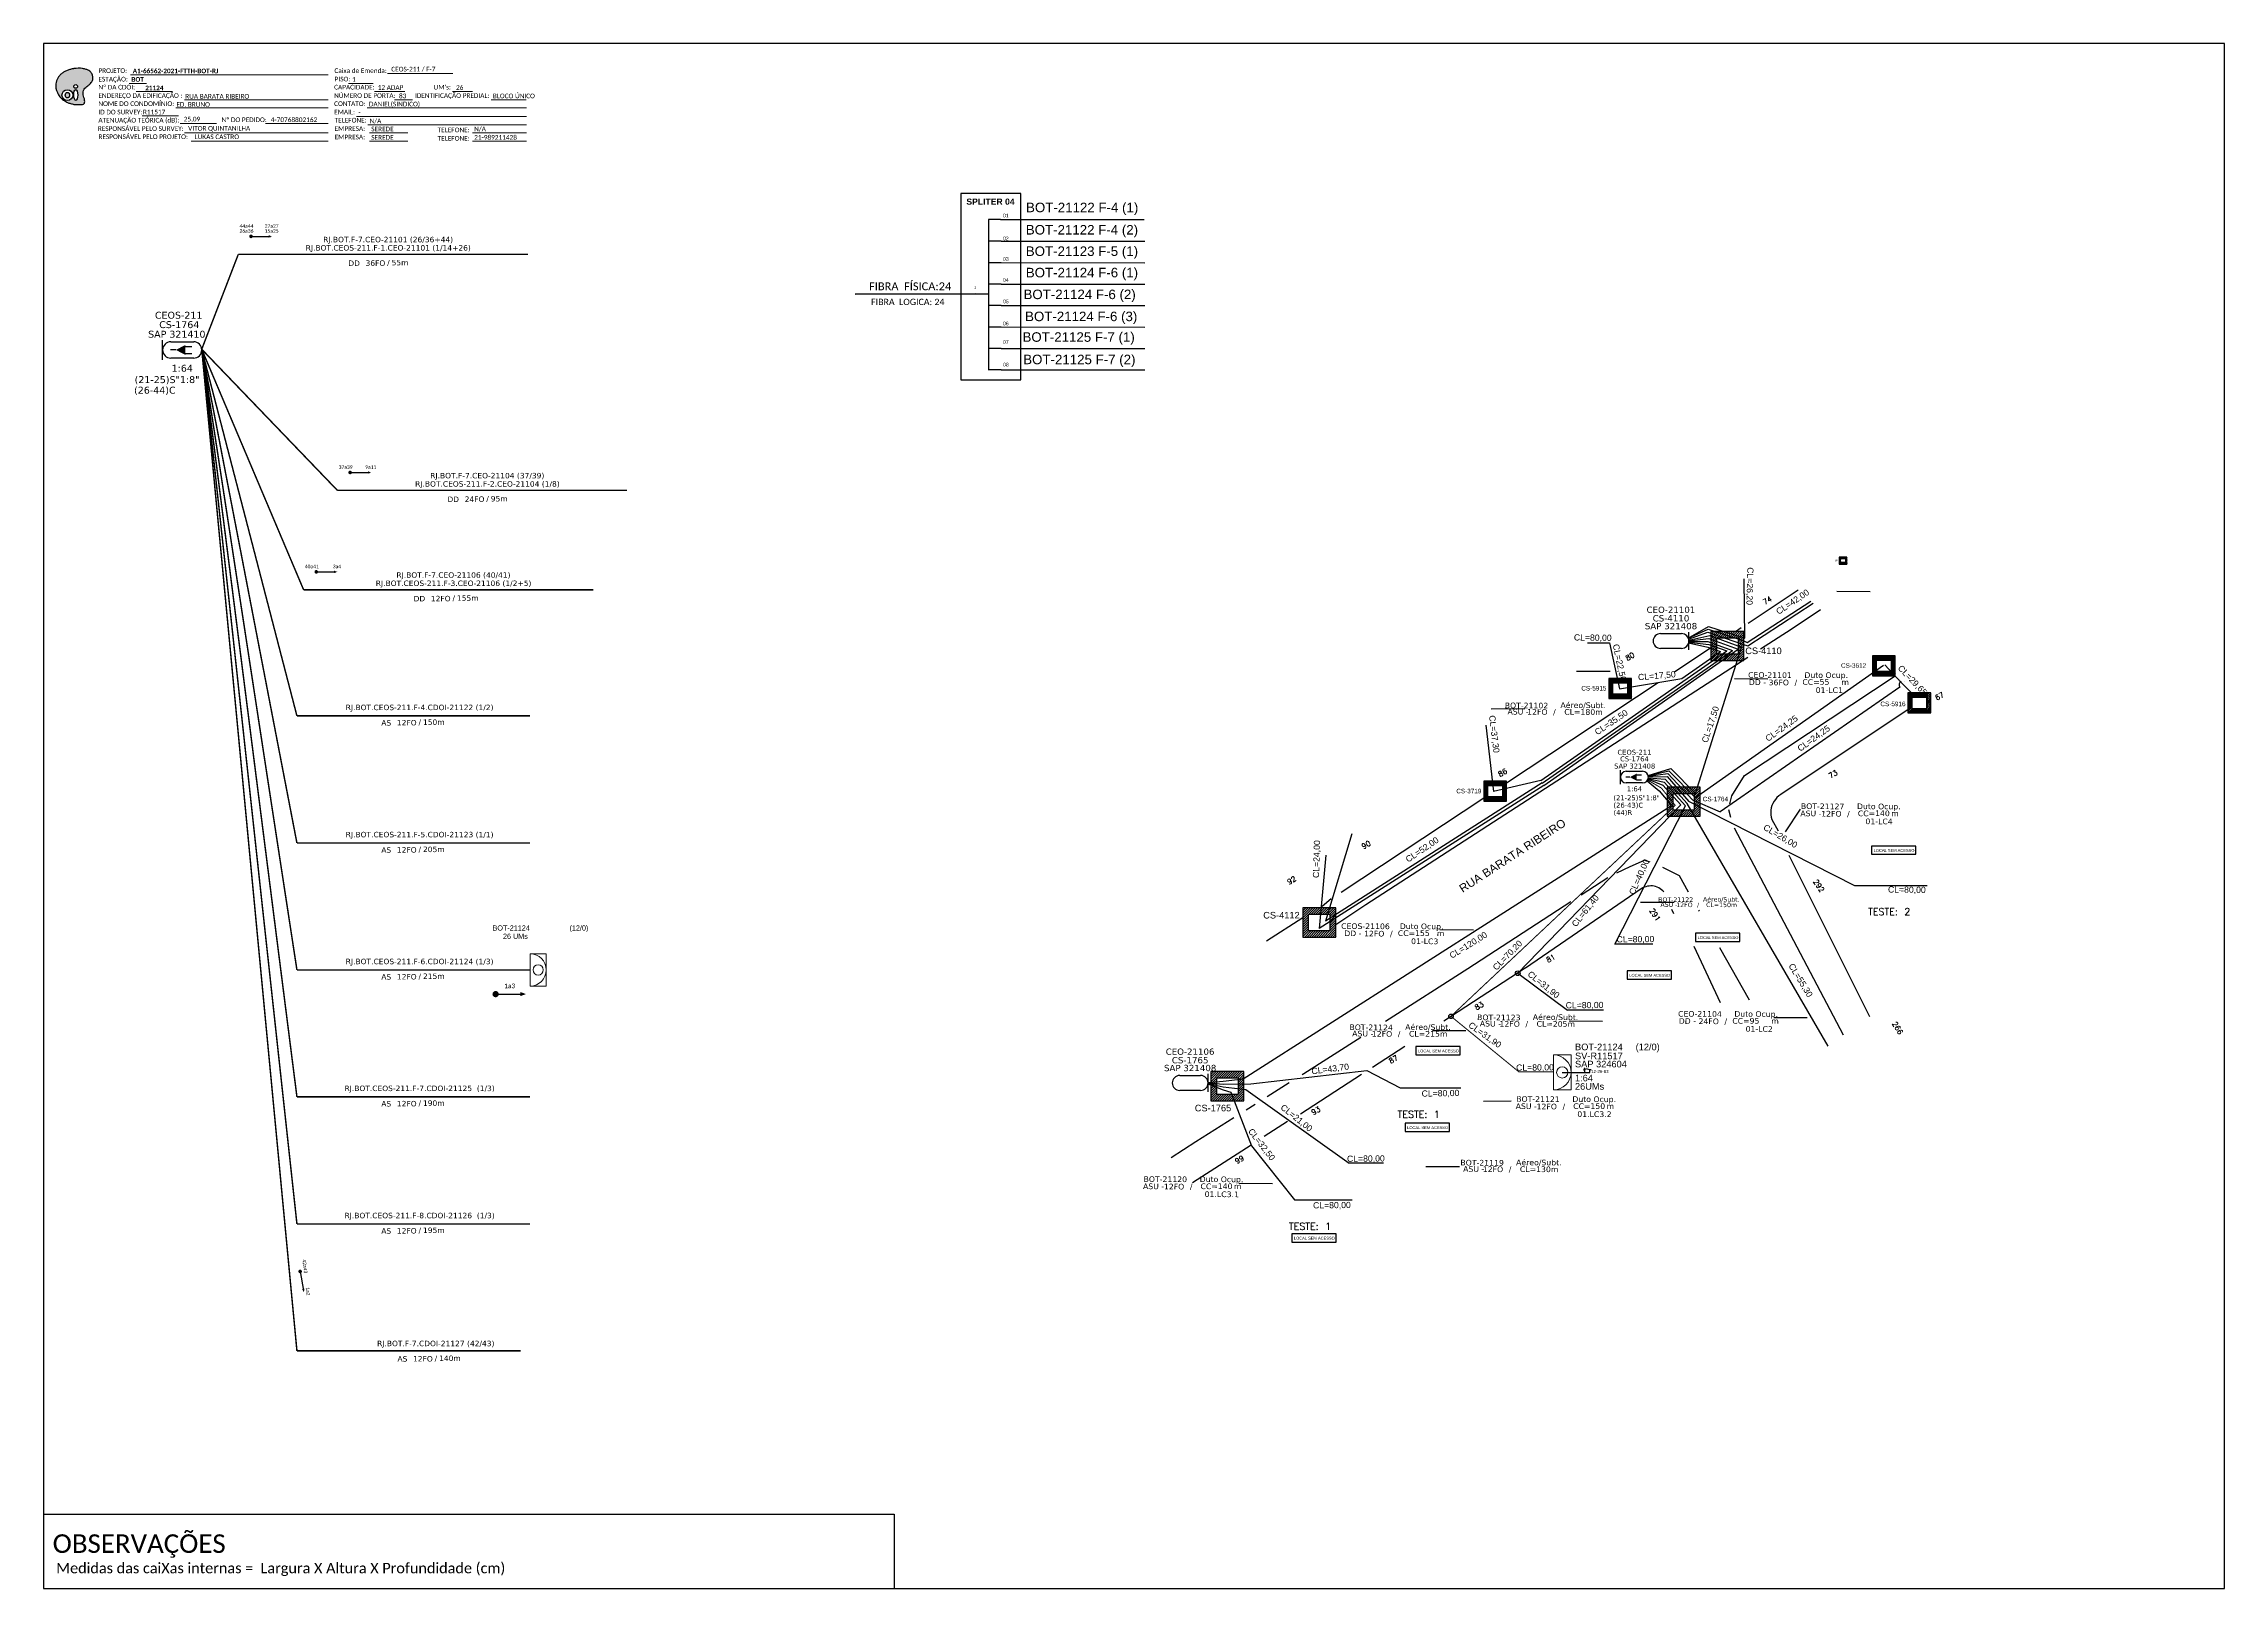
# Model space of a CAD drawing. Extents: x -89 to 1767, y 705 to 1299.
# Drawn here: x -89 to 749, y 705 to 1299 of the extents above; entities that cross this region are included whole.
import ezdxf
from ezdxf.enums import TextEntityAlignment as Align

# ---------------------------------------------------------------- set-up
doc = ezdxf.new("R2010")
doc.units = 0
for name, color, linetype in [('10.0-Cartográfico', 252, 'Continuous'), ('10.1-Caixas Subterrâneas', 5, 'Continuous'), ('10.3-Nome das Ruas', 252, 'Continuous'), ('20.4-CEOS', 1, 'Continuous'), ('20.5-CEO', 1, 'Continuous'), ('CAP a instalar', 1, 'Continuous'), ('label_cabos', 7, 'Continuous'), ('Legenda', 1, 'Continuous'), ('Meio Fio', 7, 'Continuous'), ('METRAGEM', 92, 'Continuous'), ('MUB', 252, 'Continuous'), ('SETA', 7, 'Continuous'), ('Surveys Casinhas', 7, 'Continuous'), ('surveys legendas', 7, 'Continuous')]:
    doc.layers.add(name, color=color, linetype=linetype)
for name, color, linetype, lineweight in [("20.0-LEGENDA DOS CDO'S", 1, 'Continuous', 0), ('20.1-CDO_INTERIOR', 1, 'Continuous', 0), ('40.1-ETIQUETAS', 1, 'Continuous', 20)]:
    doc.layers.add(name, color=color, linetype=linetype, lineweight=lineweight)
doc.layers.add('DROP DE CLIENTE', color=140, linetype='Continuous', plot=False)
doc.layers.add('EXTRA', color=50, linetype='Continuous', plot=False)
doc.styles.add('ARIAL', font='arial.ttf')
doc.styles.add('ROMANS', font='romans')
doc.styles.add('siredit', font='verdana.ttf')
doc.styles.get("Standard").update_dxf_attribs({"font": 'arial.ttf'})
doc.styles.add('WMF-Calibri0', font='calibri.ttf')
doc.styles.add('WMF-Calibri1', font='calibrib.ttf')
doc.linetypes.add('FENCELINE1', pattern='A,0.25,-0.1,[133,ltypeshp.shx,S=0.1,R=0,X=-0.1,Y=0],-0.1,1', length=1.45)
doc.dimstyles.new('CC', dxfattribs={"dimtxt": 1, "dimasz": 2, "dimexe": 0.18, "dimexo": 0.0625, "dimgap": 0.09, "dimtad": 0, "dimdec": 0, "dimrnd": 1, "dimzin": 0, "dimdsep": 46, "dimtxsty": 'siredit', "dimblk": 'NONE', "dimcen": 0, "dimse1": 1, "dimse2": 1, "dimsd1": 1, "dimsd2": 1, "dimclrt": 7, "dimadec": 0, "dimazin": 0, "dimtfac": 1, "dimtdec": 0, "dimtofl": 0, "dimtmove": 0, "dimatfit": 3, "dimfxl": 0, "dimtolj": 1, "dimtzin": 0, "dimarcsym": 0})

# ---------------------------------------------------------------- blocks, each defined once
blk = doc.blocks.new('OI')
h = blk.add_hatch(color=40)
edge = h.paths.add_edge_path()
edge.add_spline(control_points=[(4.35, -0.67), (3.92, -0.99), (3.26, -1.5), (2.81, -2.59), (2.9, -3.5), (3.06, -4.27), (3.31, -4.85), (3.37, -5.39), (3.4, -5.88), (3.2, -6.4), (2.54, -6.61), (1.65, -6.63), (0.55, -6.67), (-0.56, -6.42), (-1.61, -6.14), (-2.77, -5.61), (-3.92, -4.77), (-4.89, -3.7), (-5.34, -2.65), (-5.6, -1.94), (-5.85, -0.96), (-5.71, 0.47), (-5.1, 2.02), (-4.14, 3.02), (-3.3, 3.61), (-2.37, 4.16), (-1.36, 4.44), (-0.56, 4.7), (0.79, 4.85), (2.24, 4.97), (3.79, 4.57), (4.67, 4.21), (5.44, 3.65), (5.76, 2.99), (6.03, 2.21), (6.01, 1.46), (5.72, 0.64), (5.31, 0.08), (4.88, -0.38), (4.51, -0.55), (4.35, -0.67)], knot_values=[0, 0, 0, 0, 1.60434, 2.417191, 3.427595, 4.282808, 4.776746, 5.304182, 5.888771, 6.258406, 6.858137, 7.79129, 8.986195, 10.124242, 11.187857, 12.242908, 13.953784, 15.414161, 16.515391, 17.349188, 17.675853, 19.552021, 21.515531, 22.568638, 23.63245, 24.621084, 25.782718, 26.745347, 27.142653, 29.870543, 31.004649, 31.921532, 32.709589, 33.801391, 34.042471, 35.192333, 35.971461, 36.628871, 37.254359, 37.836911, 37.836911, 37.836911, 37.836911], degree=3, periodic=0)
h.paths.add_polyline_path([(1.13, -0.87, -1), (-0.04, -0.87, -1)], flags=16)
edge = h.paths.add_edge_path(flags=16)
edge.add_ellipse((0.56, -3.59), major_axis=(-0.02, 1.71), ratio=0.361305, start_angle=0, end_angle=360)
h.paths.add_polyline_path([(-0.36, -3.62, -1), (-3.8, -3.62, -1)], flags=16)
edge = h.paths.add_edge_path(flags=0)
edge.add_ellipse((-2.08, -3.62), major_axis=(0, 0.885), ratio=0.758294, start_angle=0, end_angle=360)
at = {"color": 40}
for centre, radius in [((-2.08, -3.62), 1.72), ((0.54, -0.87), 0.587)]:
    blk.add_circle(centre, radius, dxfattribs=at)
blk.add_ellipse((-2.08, -3.62), major_axis=(0, 0.885), ratio=0.758294, start_param=-3.141592653589792, end_param=3.141592653589792, dxfattribs=at)
blk.add_ellipse((0.56, -3.59), major_axis=(-0.02, 1.71), ratio=0.361305, dxfattribs=at)
at = {"color": 40, "start_tangent": (-0.800898, -0.598801), "end_tangent": (-0.800898, -0.598801)}
blk.add_spline([(4.35, -0.67), (3.2, -1.78), (2.9, -2.54), (2.92, -3.55), (3.12, -4.38), (3.28, -4.85), (3.37, -5.37), (3.35, -5.95), (3.2, -6.29), (2.66, -6.55), (1.73, -6.63), (0.54, -6.62), (-0.58, -6.41), (-1.6, -6.11), (-2.56, -5.67), (-3.95, -4.67), (-4.89, -3.56), (-5.37, -2.56), (-5.64, -1.78), (-5.72, -1.46), (-5.63, 0.42), (-4.84, 2.22), (-4.13, 2.99), (-3.27, 3.62), (-2.4, 4.09), (-1.3, 4.47), (-0.37, 4.72), (0.02, 4.77), (2.75, 4.8), (3.85, 4.53), (4.69, 4.16), (5.31, 3.68), (5.85, 2.73), (5.93, 2.5), (5.94, 1.35), (5.67, 0.62), (5.29, 0.08), (4.84, -0.36), (4.35, -0.67)], degree=3, dxfattribs=at)
blk = doc.blocks.new('CARIMBO')
at = {"color": 7, "lineweight": 0}
for points in [[(134.48, -16.3), (159.61, -16.3)], [(35.15, -20.06), (41.7, -20.06)], [(35.66, -16.79), (111.64, -16.79)], [(37.81, -23.14), (51.75, -23.14)], [(119.43, -20.02), (128.92, -20.02)], [(129.48, -23.14), (141.1, -23.14)], [(159.42, -23.14), (167.09, -23.14)], [(40.13, -32.55), (54.07, -32.55)], [(52.97, -29.48), (111.64, -29.48)], [(56.38, -26.37), (111.64, -26.37)], [(122.56, -32.72), (187.83, -32.72)], [(126.6, -29.48), (187.83, -29.48)], [(137.07, -26.37), (144.01, -26.37)], [(174.24, -26.37), (187.8, -26.37)], [(54.67, -35.52), (68.61, -35.52)], [(56.38, -39.07), (111.64, -39.07)], [(126.84, -35.96), (187.83, -35.96)], [(127.45, -39.07), (142.25, -39.07)], [(167.06, -39.07), (187.83, -39.07)], [(58.87, -42.31), (111.64, -42.31)], [(127.45, -42.31), (142.25, -42.31)], [(167.06, -42.31), (187.83, -42.31)]]:
    blk.add_lwpolyline(points, dxfattribs=at)
at = {"color": 7, "xscale": 1.213923925163967, "yscale": 1.213923925163967, "zscale": 1.213923925163967, "rotation": 0.1532896023949059}
blk.add_blockref('OI', (13.86, -20.16), dxfattribs=at)
at = {"color": 7, "lineweight": 0, "style": 'WMF-Calibri0'}
for s, height, p in [('PROJETO:', 1.793, (23.26, -16.04)), ('Caixa de Emenda:', 1.7927, (114.02, -16.04)), ('ESTAÇÃO:', 1.793, (23.26, -19.32)), ('ENDEREÇO DA EDIFICAÇÃO :', 1.7927, (23.26, -25.63)), ('Nº DA CDOI:', 1.7927, (23.26, -22.39)), ('CAPACIDADE:', 1.7927, (113.91, -22.39)), ('NÚMERO DE PORTA:', 1.7927, (113.91, -25.63)), ('PISO:', 1.793, (114.09, -19.28)), ('IDENTIFICAÇÃO PREDIAL:', 1.7927, (144.99, -25.63)), ("UM's:", 1.793, (152.15, -22.39)), ('ATENUAÇÃO TEÓRICA (dB):', 1.7927, (23.26, -35.09)), ('NOME DO CONDOMÍNIO:', 1.7927, (23.26, -28.74)), ('ID DO SURVEY:', 1.7927, (23.26, -31.97)), ('CONTATO:', 1.793, (113.91, -28.74)), ('EMAIL:', 1.793, (113.91, -31.97)), ('TELEFONE:', 1.793, (114.09, -35.09)), ('RESPONSÁVEL PELO SURVEY:', 1.7927, (23.02, -38.32)), ('RESPONSÁVEL PELO PROJETO:', 1.7927, (23.26, -41.44)), ('EMPRESA:', 1.793, (114.09, -38.32)), ('EMPRESA:', 1.793, (114.09, -41.56)), ('TELEFONE:', 1.793, (153.7, -38.83)), ('TELEFONE:', 1.793, (153.7, -42.06))]:
    blk.add_text(s, height=height, dxfattribs=at).set_placement(p)
at = {"color": 7, "lineweight": 0, "flags": 8}
for tag, p, style in [('PROJ', (36.46, -16.13), 'WMF-Calibri1'), ('CEOS-XX', (135.87, -15.46), 'WMF-Calibri0'), ('EST', (35.94, -19.41), 'WMF-Calibri1'), ('LOGRADOURO', (56.65, -25.91), 'WMF-Calibri0'), ('PISO_PTR', (120.78, -19.42), 'WMF-Calibri0'), ('CAPAC.', (130.66, -22.52), 'WMF-Calibri0'), ('N°', (138.85, -25.77), 'WMF-Calibri0'), ("UC'S", (160.78, -22.54), 'WMF-Calibri0'), ('N°PREDIO', (174.94, -25.77), 'WMF-Calibri0'), ('_ID_', (40.39, -31.94), 'WMF-Calibri0'), ('NOME_DO_COND.', (53.23, -29.02), 'WMF-Calibri0'), ('O_POTEN', (56.06, -34.68), 'WMF-Calibri0'), ('EMAIL', (123.26, -32.12), 'WMF-Calibri0'), ('NOME_DO_CONTATO', (127.3, -28.89), 'WMF-Calibri0'), ('RES_SURVEY', (57.78, -38.23), 'WMF-Calibri0'), ('RES_PROJ', (60.27, -41.47), 'WMF-Calibri0'), ('TELEFONE', (127.55, -35.36), 'WMF-Calibri0'), ('EMP_RESP_SURVEY', (128.16, -38.47), 'WMF-Calibri0'), ('EMP_RESP_PROJ', (128.16, -41.71), 'WMF-Calibri0'), ('CONT_RESP_SURVEY', (167.76, -38.47), 'WMF-Calibri0'), ('CONT_RESP_PROJ', (167.76, -41.71), 'WMF-Calibri0')]:
    blk.add_attdef(tag, p, '', height=1.79, dxfattribs=dict(at, style=style))
at = {"color": 7, "lineweight": 0, "style": 'WMF-Calibri1', "flags": 8}
blk.add_attdef("N° CDO'S", text='', height=1.79, dxfattribs=at).set_placement((44.78, -22.68), align=Align.CENTER)
blk = doc.blocks.new('ETIQUETA_RS5F')
at = {"layer": '40.1-ETIQUETAS', "color": 0, "style": 'siredit'}
blk.add_text('/', height=1.5, dxfattribs=at).set_placement((1.58, -1.95), align=Align.MIDDLE_RIGHT)
for tag, p in [('ETIQUETA_R_SECUNDARIA', (1.21, 2.1)), ('ETIQUETA_R_PRIMARIA', (1.21, 4.1)), ('F_ATIVAS/F_MORTAS', (1.14, -4.24))]:
    blk.add_attdef(tag, text='', height=1.5, dxfattribs=at).set_placement(p, align=Align.MIDDLE_CENTER)
for tag, p in [('TIPO_CABO', (-6.58, -2.12)), ('CAP_CABO', (0.4, -2.09))]:
    blk.add_attdef(tag, text='', height=1.5, dxfattribs=at).set_placement(p, align=Align.MIDDLE_RIGHT)
blk.add_attdef('METROS', text='', height=1.5, dxfattribs=at).set_placement((2.14, -1.95), align=Align.MIDDLE_LEFT)
for tag, p in [('FUSÃO_1', (0.85, -8.39)), ('FUSÃO_2', (0.85, -10.6)), ('FUSÃO_3', (0.85, -12.93)), ('FUSÃO_4', (0.85, -15.14)), ('FUSÃO_5', (0.85, -17.16))]:
    blk.add_attdef(tag, text='', height=1.5, dxfattribs=at).set_placement(p, align=Align.CENTER)
blk = doc.blocks.new('CEOS_RP_CT_DRT')
at = {"layer": '20.4-CEOS', "color": 0}
for p, q in [((-4.54, 1.19), (-1.19, 1.19)), ((-1.19, -1.19), (-4.54, -1.19))]:
    blk.add_line(p, q, dxfattribs=at)
for points in [[(-5.73, -1.43), (-5.73, 1.44)], [(-3.79, 0), (-4.59, 0)], [(-2.47, 0.48), (-1.45, 0.48)], [(-2.47, -0.52), (-1.45, -0.52)]]:
    blk.add_lwpolyline(points, dxfattribs=at)
blk.add_lwpolyline([(-3.79, 0, 0, 1.47, 0), (-2.41, 0, 1.47, 1.47, 0)], format="xyseb", dxfattribs=at)
for centre, start, end in [((-4.54, 0), 90, 270), ((-1.19, 0), 270, 90)]:
    blk.add_arc(centre, 1.19, start, end, dxfattribs=at)
at = {"layer": '20.4-CEOS', "color": 7, "style": 'siredit'}
for tag, p in [('Nº_DA_CEOS', (-2.86, 5.6)), ('LOCAL', (-2.86, 4.24)), ('SAP', (-2.86, 2.78)), ('RACIO_SPLITAGEM', (-2.86, -1.88)), ('FIBRAS_SPLITTER', (-2.86, -3.58)), ('RESERVA_FINAIS', (-2.86, -6.39)), ('FIBRAS_TOP_C', (-2.86, -5.08))]:
    blk.add_attdef(tag, text='', height=1.01, dxfattribs=at).set_placement(p, align=Align.TOP_CENTER)
blk = doc.blocks.new('CDOI_INT')
at = {"layer": '20.1-CDO_INTERIOR', "color": 0, "lineweight": 18}
blk.add_lwpolyline([(4.25, -4.25), (4.25, 4.25), (0, 4.25), (0, -4.25)], close=True, dxfattribs=at)
blk.add_circle((2.12, 0), 1.36, dxfattribs=at)
blk.add_arc((0, 0), 4.25, 270, 90, dxfattribs=at)
at = {"layer": "20.0-LEGENDA DOS CDO'S", "color": 0, "style": 'ARIAL'}
for tag, p in [('CDO_N', (-0.08, 10.38)), ('SPLITER_1', (21.18, 10.38)), ('SAP', (-0.08, 6.23)), ('SURVEY', (-0.08, 8.2)), ('SPLITER_2', (21.19, 8.68)), ('1:XX', (5.94, -2.22)), ('UMS', (5.94, -4.24))]:
    blk.add_attdef(tag, p, '', height=1.36, dxfattribs=at)
blk.add_attdef('FIBRAS_UTILIZADAS', text='', height=1.36, dxfattribs=at).set_placement((15.34, 10.38), align=Align.CENTER)
blk = doc.blocks.new('DV')
at = {"linetype": 'Continuous'}
blk.add_circle((0, 0), 0.00000275, dxfattribs=at)
blk = doc.blocks.new('*X65')
at = {"color": 0, "linetype": 'Continuous'}
for p, q in [((-1.25, 0.34099), (-0.49099, 1.1)), ((-1.25, 0.517767), (-0.667767, 1.1)), ((-1.25, 0.694544), (-0.844544, 1.1)), ((-1.25, 0.87132), (-1.02132, 1.1)), ((-1.25, 1.048097), (-1.198097, 1.1)), ((-1.25, 0.164214), (-0.8035, 0.610714)), ((-1.25, -0.012563), (-0.8035, 0.433937)), ((-1.25, -0.18934), (-0.8035, 0.25716)), ((-1.25, -0.366117), (-0.8035, 0.080383)), ((-0.789214, 0.625), (-0.314214, 1.1)), ((-0.612437, 0.625), (-0.137437, 1.1)), ((-0.43566, 0.625), (0.03934, 1.1)), ((-0.258883, 0.625), (0.216117, 1.1)), ((-0.082107, 0.625), (0.392893, 1.1)), ((0.09467, 0.625), (0.56967, 1.1)), ((0.271447, 0.625), (0.746447, 1.1)), ((0.448223, 0.625), (0.923223, 1.1)), ((0.625, 0.625), (1.1, 1.1)), ((0.801777, 0.625), (1.25, 1.073223)), ((0.8035, 0.449947), (1.25, 0.896447)), ((0.8035, 0.27317), (1.25, 0.71967)), ((0.8035, 0.096393), (1.25, 0.542893)), ((0.8035, -0.080383), (1.25, 0.366117)), ((0.8035, -0.25716), (1.25, 0.18934)), ((0.8035, -0.433937), (1.25, 0.012563)), ((-1.25, -0.542893), (-0.8035, -0.096393)), ((-1.25, -0.71967), (-0.8035, -0.27317)), ((-1.25, -0.896447), (-0.8035, -0.449947)), ((-1.25, -1.073223), (-0.801777, -0.625)), ((-1.1, -1.1), (-0.625, -0.625)), ((-0.923223, -1.1), (-0.448223, -0.625)), ((-0.746447, -1.1), (-0.271447, -0.625)), ((-0.56967, -1.1), (-0.09467, -0.625)), ((-0.392893, -1.1), (0.082107, -0.625)), ((-0.216117, -1.1), (0.258883, -0.625)), ((-0.03934, -1.1), (0.43566, -0.625)), ((0.137437, -1.1), (0.612437, -0.625)), ((0.314214, -1.1), (0.789214, -0.625)), ((0.49099, -1.1), (1.25, -0.34099)), ((0.667767, -1.1), (1.25, -0.517767)), ((0.8035, -0.610714), (1.25, -0.164214)), ((0.844544, -1.1), (1.25, -0.694544)), ((1.02132, -1.1), (1.25, -0.87132)), ((1.198097, -1.1), (1.25, -1.048097))]:
    blk.add_line(p, q, dxfattribs=at)
blk = doc.blocks.new('MANHOLE_MQ')
at = {"color": 0, "linetype": 'Continuous'}
for p, q in [((0.00000623, 0.00000569), (-0.00000627, 0.00000569)), ((-0.00000627, 0.00000569), (-0.00000627, -0.00000531)), ((-0.00000404, 0.00000331), (0.00000399, 0.00000331)), ((-0.00000404, -0.00000294), (-0.00000404, 0.00000331)), ((0.00000399, 0.00000331), (0.00000399, -0.00000294)), ((0.00000623, -0.00000531), (0.00000623, 0.00000569)), ((-0.00000627, -0.00000531), (0.00000623, -0.00000531)), ((0.00000399, -0.00000294), (-0.00000404, -0.00000294)), ((0.00000399, -0.00000294), (0.00000399, -0.00000294))]:
    blk.add_line(p, q, dxfattribs=at)
at = {"color": 0, "linetype": 'Continuous', "xscale": 5e-06, "yscale": 5e-06, "zscale": 1e-05}
blk.add_blockref('*X65', (-0.00000002, 0.00000019), dxfattribs=at)
blk = doc.blocks.new('*U83')
at = {"layer": '20.4-CEOS', "color": 7, "style": 'siredit'}
for tag, p in [('FIBRAS_SPLITTER', (0, 0)), ('FIBRAS_TOP_C', (0, -4.13)), ('RESERVA_FINAIS', (0, -5.46))]:
    blk.add_attdef(tag, p, '', height=1.01, dxfattribs=at)
for tag, p, flags in [('QTDE', (0, -9.4), 1), ('ID_ATIVIDADE', (0, -6.77), 3), ('FATOR', (0, -8.09), 1), ('FID', (0, -10.71), 1)]:
    blk.add_attdef(tag, p, '', height=1.01, dxfattribs=dict(at, flags=flags))
blk = doc.blocks.new('Teste  FTTH')
at = {"color": 0, "lineweight": 0, "style": 'ROMANS'}
for tag, p in [('TESTE', (-2.3, -0.29)), ('QTDE', (0.21, -0.29))]:
    blk.add_attdef(tag, p, '', height=0.48, dxfattribs=at)
for tag, p, flags in [('FID', (-2.23, -1.25), 1), ('FATOR', (-2.23, -2.03), 3), ('ID_ATIVIDADE', (-2.23, -2.72), 3)]:
    blk.add_attdef(tag, p, '', height=0.48, dxfattribs=dict(at, flags=flags))
blk = doc.blocks.new('LEGENDA DOS CABOS')
at = {"layer": 'EXTRA', "color": 0, "style": 'siredit'}
for tag, p in [('ID', (4.6, 0.97)), ('XX', (9.03, 0.97))]:
    blk.add_attdef(tag, text='', height=0.48, rotation=359.69, dxfattribs=at).set_placement(p, align=Align.MIDDLE_CENTER)
at = {"layer": 'Legenda', "color": 0, "style": 'siredit'}
for tag, p in [('TIPO_CABO', (1.31, 0)), ('CABO', (4.69, -0.05)), ('/', (6.81, -0.05)), ('METROS', (10.03, -0.05))]:
    blk.add_attdef(tag, text='', height=0.8, rotation=359.69, dxfattribs=at).set_placement(p, align=Align.MIDDLE_CENTER)
blk = doc.blocks.new('_None')
blk = doc.blocks.new('Inst CB DT OCUP CFOA-SM-DD-S-36')
at = {"layer": 'label_cabos', "color": 0, "style": 'siredit'}
for tag, flags, p in [('ID_ATIVIDADE', 3, (1.31, 2.67)), ('FATOR', 1, (11.56, 2.55))]:
    blk.add_attdef(tag, text='', height=1, rotation=359.69, dxfattribs=dict(at, flags=flags)).set_placement(p, align=Align.MIDDLE_CENTER)
for tag, p in [('TIPO_CABO', (1.11, 0)), ('DESTINO_CABO', (3.13, 1.26)), ('CABO', (4.69, -0.05)), ('/', (7.71, -0.05)), ('LANCE', (10.41, 0.02)), ('TIPO_CABO', (13.11, 1.24)), ('UND', (16.46, 0)), ('FID', (13.65, -1.41))]:
    blk.add_attdef(tag, text='', height=1, rotation=359.69, dxfattribs=at).set_placement(p, align=Align.MIDDLE_CENTER)
blk.add_attdef('QTDE', (11.93, -0.45), '', height=1, rotation=359.69, dxfattribs=at)
blk = doc.blocks.new('Inst CB DT OCUP CFOA-SM-DD-G-24')
at = {"layer": 'label_cabos', "color": 0, "style": 'siredit'}
for tag, flags, p in [('ID_ATIVIDADE', 3, (1.31, 2.67)), ('FATOR', 1, (11.56, 2.55))]:
    blk.add_attdef(tag, text='', height=1, rotation=359.69, dxfattribs=dict(at, flags=flags)).set_placement(p, align=Align.MIDDLE_CENTER)
for tag, p in [('TIPO_CABO', (1.11, 0)), ('DESTINO_CABO', (3.13, 1.26)), ('CABO', (4.69, -0.05)), ('/', (7.71, -0.05)), ('LANCE', (10.41, 0.02)), ('TIPO_CABO', (13.11, 1.24)), ('UND', (16.46, 0)), ('FID', (13.65, -1.41))]:
    blk.add_attdef(tag, text='', height=1, rotation=359.69, dxfattribs=at).set_placement(p, align=Align.MIDDLE_CENTER)
blk.add_attdef('QTDE', (11.93, -0.45), '', height=1, rotation=359.69, dxfattribs=at)
blk = doc.blocks.new('Inst CB DT OCUP CFOA-SM-ASU-120-S-12')
at = {"layer": 'label_cabos', "color": 0, "style": 'siredit'}
for tag, flags, p in [('ID_ATIVIDADE', 3, (1.31, 2.67)), ('FATOR', 1, (11.56, 2.55))]:
    blk.add_attdef(tag, text='', height=1, rotation=359.69, dxfattribs=dict(at, flags=flags)).set_placement(p, align=Align.MIDDLE_CENTER)
for tag, p in [('TIPO_CABO', (1.26, 0)), ('DESTINO_CABO', (3.13, 1.26)), ('CABO', (4.69, -0.05)), ('/', (7.71, -0.05)), ('LANCE', (10.91, 0)), ('TIPO_CABO', (13.11, 1.24)), ('UND', (15.96, 0)), ('FID', (13.15, -1.41))]:
    blk.add_attdef(tag, text='', height=1, rotation=359.69, dxfattribs=at).set_placement(p, align=Align.MIDDLE_CENTER)
blk.add_attdef('QTDE', (12.43, -0.47), '', height=1, rotation=359.69, dxfattribs=at)
blk = doc.blocks.new('Inst CB DT OCUP CFOA-SM-DD-S-12')
at = {"layer": 'label_cabos', "color": 0, "style": 'siredit'}
for tag, flags, p in [('ID_ATIVIDADE', 3, (1.31, 2.67)), ('FATOR', 1, (11.56, 2.55))]:
    blk.add_attdef(tag, text='', height=1, rotation=359.69, dxfattribs=dict(at, flags=flags)).set_placement(p, align=Align.MIDDLE_CENTER)
for tag, p in [('TIPO_CABO', (1.11, 0)), ('DESTINO_CABO', (3.13, 1.26)), ('CABO', (4.69, -0.05)), ('/', (7.71, -0.05)), ('LANCE', (10.41, 0.02)), ('TIPO_CABO', (13.11, 1.24)), ('UND', (16.46, 0)), ('FID', (13.65, -1.41))]:
    blk.add_attdef(tag, text='', height=1, rotation=359.69, dxfattribs=at).set_placement(p, align=Align.MIDDLE_CENTER)
blk.add_attdef('QTDE', (11.93, -0.45), '', height=1, rotation=359.69, dxfattribs=at)
blk = doc.blocks.new('SURVEY_SURVEY')
for p, q in [((0, 0.0000152), (-0.0000151, 0.0000108)), ((-0.0000151, 0.0000108), (-0.0000104, 0.0000108)), ((-0.0000103, 0), (-0.0000103, 0.0000108)), ((0.0000103, 0), (-0.0000103, 0)), ((0, 0.0000152), (0.0000151, 0.0000108)), ((0.0000101, 0.0000159), (0.0000117, 0.0000159)), ((0.0000101, 0.0000123), (0.0000101, 0.0000159)), ((0.0000151, 0.0000108), (0.0000103, 0.0000108)), ((0.0000103, 0.0000108), (0.0000103, 0)), ((0.0000117, 0.0000159), (0.0000117, 0.0000119))]:
    blk.add_line(p, q)

msp = doc.modelspace()

# ---------------------------------------------------------------- linework, layer by layer
at = {"color": 7, "linetype": 'Continuous'}
for p, q in [((273.99, 1231.42), (273.99, 1173.51)), ((278.68, 1231.42), (273.99, 1231.42)), ((278.92, 1223.04), (274.23, 1223.04)), ((278.92, 1214.79), (274.23, 1214.79)), ((269.12, 1202.85), (273.97, 1202.85)), ((278.92, 1206.49), (274.23, 1206.49)), ((278.92, 1198.27), (274.23, 1198.27)), ((278.92, 1190.05), (274.23, 1190.05)), ((278.92, 1181.8), (274.23, 1181.8)), ((278.92, 1173.56), (274.23, 1173.56))]:
    msp.add_line(p, q, dxfattribs=at)
at = {"color": 10, "linetype": 'Continuous'}
for p, q in [((278.68, 1231.42), (333.85, 1231.41)), ((278.92, 1223.04), (334.08, 1223.03)), ((278.92, 1214.8), (334.08, 1214.79)), ((278.92, 1206.51), (334.08, 1206.49)), ((278.92, 1198.29), (334.08, 1198.27)), ((278.92, 1190.07), (334.08, 1190.05)), ((278.92, 1181.81), (334.08, 1181.8)), ((278.91, 1173.56), (334.08, 1173.55))]:
    msp.add_line(p, q, dxfattribs=at)
at = {"color": 1, "linetype": 'Continuous', "lineweight": 60}
msp.add_line((269.12, 1202.85), (222.74, 1202.7), dxfattribs=at)
msp.add_lwpolyline([(-89.32, 705.02), (749.25, 705.02), (749.25, 1299.02), (-89.32, 1299.02), (-89.32, 705.02)])
at = {"color": 7, "lineweight": 0}
msp.add_lwpolyline([(-4.01, 1268.26), (20.14, 1268.26)], dxfattribs=at)
at = {"color": 7}
msp.add_lwpolyline([(263.36, 1169.8), (286.4, 1169.8), (286.4, 1241.35), (263.36, 1241.35)], close=True, dxfattribs=at)
at = {"color": 7, "const_width": 0.686}
for points in [[(-9.93, 1224.89, 1), (-9.24, 1224.9, 1)], [(28.2, 1134.12, 1), (28.88, 1134.12, 1)], [(15.19, 1095.9, 1), (15.88, 1095.91, 1)], [(9.27, 827.22, 1), (9.39, 826.54, 1)]]:
    msp.add_lwpolyline(points, format="xyb", close=True, dxfattribs=at)
at = {"const_width": 1.2}
msp.add_lwpolyline([(83.89, 933.53, 1), (85.09, 933.53, 1)], format="xyb", close=True, dxfattribs=at)
msp.add_lwpolyline([(83.89, 933.53, 1), (85.09, 933.53, 1)], format="xyb", close=True, dxfattribs=at)
at = {"color": 7}
msp.add_lwpolyline([(-89.24, 733.5), (237.71, 733.5), (237.71, 705.02)], dxfattribs=at)
at = {"layer": '10.0-Cartográfico'}
for points in [[(566.07, 1076.2), (585.35, 1088.96)], [(561.23, 1073), (563.42, 1074.45)], [(593.96, 1081.32), (582.65, 1073.79), (570.88, 1066.17)], [(537.8, 1057.5), (551.83, 1066.78)], [(565.95, 1062.98), (419.07, 967.86), (407.18, 959.89)], [(473.18, 1014.75), (531.54, 1053.36)], [(572.66, 1022.84), (622.61, 1055.91)], [(629.13, 1044.06), (578.67, 1010.34), (577.91, 1009.76), (577.2, 1009.15), (576.6, 1008.42), (576.08, 1007.67), (575.63, 1006.89), (575.27, 1006.03), (575.03, 1005.17), (574.86, 1004.27), (574.81, 1003.39), (574.85, 1002.5), (575.01, 1001.61), (575.24, 1000.72), (577.61, 996.38)], [(559.11, 1006.7), (559.89, 1009.72), (564.67, 1017.58), (572.66, 1022.84)], [(409.61, 972.7), (464.43, 1008.97)], [(559.44, 1001.45), (558.72, 1004.41)], [(560.03, 999.04), (560, 999.17)], [(602.82, 917.77), (560.9, 997.39)], [(515.68, 980.16), (520.74, 982.57), (526.3, 985.07), (528.36, 984.36)], [(530.59, 983.6), (530.6, 983.6)], [(533.2, 982.3), (539.55, 979.13), (543.07, 972.88)], [(581.8, 986.92), (604.45, 941.63), (612.8, 924.99)], [(533.67, 972.81), (533.26, 973.27), (532.79, 973.69), (532.29, 974.06), (531.76, 974.39), (531.17, 974.65), (530.55, 974.87), (529.92, 975.03), (529.3, 975.11), (528.65, 975.13), (528, 975.1), (527.36, 975), (526.74, 974.82), (526.12, 974.62), (525.57, 974.35), (525.02, 974), (480.57, 943.56), (480.44, 943.45), (449.06, 923.09)], [(501.88, 971.67), (512.12, 978.33)], [(539.55, 979.13), (543.07, 972.88)], [(402.34, 967.35), (405.75, 970.34)], [(406.22, 970.46), (406.33, 970.53)], [(426.62, 923.09), (458.32, 943.4), (497.91, 969.1)], [(537.5, 964.41), (536.76, 966.13)], [(547.08, 965.76), (547.24, 965.48)], [(547.24, 965.48), (547.24, 965.48)], [(380.92, 953.99), (394.84, 963.05)], [(555.47, 930.23), (545.38, 951.88)], [(545.38, 951.88), (545.38, 951.88)], [(555.11, 951.52), (566.52, 931.29)], [(394.57, 902.57), (395.23, 902.98), (417.15, 917.02)], [(434.06, 913.36), (421.73, 905.36)], [(381.21, 894.16), (389.68, 899.49)], [(417.41, 902.56), (393.97, 887.35)], [(373.04, 889.02), (376.58, 891.25)], [(344.24, 870.77), (353.78, 876.91), (368.41, 886.11)], [(388.93, 884.54), (380.01, 878.76)], [(374.97, 875.51), (352.5, 860.96)]]:
    msp.add_lwpolyline(points, dxfattribs=at)
at = {"layer": '20.1-CDO_INTERIOR', "color": 1, "lineweight": 18}
msp.add_lwpolyline([(498.01, 896.67), (498.02, 910.16), (491.28, 910.17), (491.27, 896.67)], close=True, dxfattribs=at)
msp.add_circle((494.65, 903.42), 2.16, dxfattribs=at)
msp.add_arc((491.27, 903.42), 6.75, 269.97241, 89.97241, dxfattribs=at)
at = {"layer": '20.4-CEOS', "color": 5}
for p, q in [((519.25, 1019.21), (525.54, 1019.21)), ((525.54, 1014.72), (519.25, 1014.72))]:
    msp.add_line(p, q, dxfattribs=at)
for points in [[(517.01, 1014.26), (517.01, 1019.67)], [(520.66, 1016.96), (519.15, 1016.96)], [(523.14, 1017.85), (525.05, 1017.85)], [(523.14, 1015.99), (525.05, 1015.99)]]:
    msp.add_lwpolyline(points, dxfattribs=at)
msp.add_lwpolyline([(520.66, 1016.96, 0, 2.77, 0), (523.26, 1016.96, 2.77, 2.77, 0)], format="xyseb", dxfattribs=at)
for centre, start, end in [((519.25, 1016.96), 90, 270), ((525.54, 1016.96), 270, 90)]:
    msp.add_arc(centre, 2.24, start, end, dxfattribs=at)
at = {"layer": '20.5-CEO', "color": 7}
for p, q in [((532.45, 1072.17), (540.47, 1072.17)), ((540.47, 1066.45), (532.45, 1066.45)), ((347.55, 902.24), (355.57, 902.24)), ((355.57, 896.52), (347.55, 896.52))]:
    msp.add_line(p, q, dxfattribs=at)
for points in [[(543.33, 1065.86), (543.33, 1072.76)], [(358.43, 895.93), (358.43, 902.83)]]:
    msp.add_lwpolyline(points, dxfattribs=at)
for centre, start, end in [((532.45, 1069.31), 90, 270), ((540.47, 1069.31), 270, 90), ((347.55, 899.38), 90, 270), ((355.57, 899.38), 270, 90)]:
    msp.add_arc(centre, 2.86, start, end, dxfattribs=at)
at = {"layer": 'CAP a instalar', "color": 7, "ltscale": 5.3, "const_width": 0.56}
for points in [[(-14.46, 1217.99), (-28.52, 1181.5)], [(-14.46, 1217.99), (96.88, 1217.99)], [(10.66, 1089), (-28.52, 1181.5)], [(23.66, 1127.22), (-28.52, 1181.5)], [(-28.52, 1181.5), (8.09, 991.62)], [(-28.52, 1181.5), (8.09, 894.04)], [(-28.52, 1181.5), (8.09, 845.14)], [(-28.52, 1181.5), (8.09, 796.35)], [(-28.52, 1181.5), (8.09, 1040.52)], [(23.66, 1127.22), (135.01, 1127.22)], [(10.66, 1089), (122, 1089)], [(8.09, 1040.52), (97.76, 1040.52)], [(8.09, 991.62), (97.76, 991.62)], [(8.09, 894.04), (97.76, 894.04)], [(8.09, 845.14), (97.76, 845.14)]]:
    msp.add_lwpolyline(points, dxfattribs=at)
at = {"layer": 'CAP a instalar', "color": 1, "ltscale": 5.3, "const_width": 0.56}
for points in [[(-28.52, 1181.5), (8.09, 942.83)], [(8.09, 942.83), (97.76, 942.83)]]:
    msp.add_lwpolyline(points, dxfattribs=at)
at = {"layer": 'CAP a instalar', "color": 7, "ltscale": 5}
for points in [[(564.83, 1070.36), (564.59, 1093.19)], [(564, 1068.15), (565.95, 1067.49), (591.1, 1083.86)], [(564.43, 1069.32), (565.8, 1068.72), (590.17, 1084.69)], [(543.12, 1070.39), (550.9, 1074.95)], [(543.12, 1070.39), (550.73, 1073.84)], [(550.73, 1073.84), (564.43, 1069.32)], [(550.9, 1074.95), (564.83, 1070.36)], [(486.86, 1014.69), (560.16, 1065.67)], [(487.5, 1013.77), (562.25, 1066.12)], [(536.44, 1020.3), (545.84, 1010.64), (563.58, 1066.98)], [(543.24, 1070.01), (550.62, 1072.67)], [(543.31, 1069.6), (551.44, 1071.41)], [(543.32, 1069.12), (550.65, 1069.17)], [(543.33, 1069.36), (551.01, 1070.24)], [(550.62, 1072.67), (564, 1068.15)], [(550.65, 1069.17), (560.16, 1065.67)], [(551.01, 1070.24), (562.25, 1066.12)], [(551.44, 1071.41), (563.58, 1066.98)], [(486.94, 1014.75), (403.64, 961.54)], [(527.27, 1015.53), (531.91, 1011.68)], [(527.69, 1017.62), (536.44, 1020.3)], [(527.78, 1016.75), (534.23, 1016.13)], [(527.79, 1017.03), (534.97, 1017.24)], [(534.23, 1016.13), (542.66, 1006.77)], [(534.97, 1017.24), (543.36, 1007.63)], [(487.52, 1013.79), (401.21, 958.71)], [(531.91, 1011.68), (536.63, 1006.04)], [(532.33, 1011.28), (532.33, 1011.28)], [(596.86, 913.47), (542.66, 1006.77)], [(635.02, 975.22), (607.1, 975.22), (543.36, 1007.63)], [(371.95, 900.94), (536.63, 1006.04)], [(413.67, 995.12), (403.64, 961.54), (403.64, 961.54)], [(403.67, 987), (401.21, 958.71)], [(358.41, 899.05), (364.27, 896.75)], [(358.43, 899.51), (364.27, 900.08)], [(358.43, 899.36), (364.27, 898.97)], [(364.27, 900.08), (371.95, 900.94)], [(364.27, 898.97), (374.91, 899.04)], [(374.91, 899.04), (419.52, 904.17), (432.36, 897.52), (432.36, 897.52), (432.36, 897.52)], [(432.36, 897.52), (455.68, 897.52)], [(364.27, 896.75), (367.19, 895.86)], [(367.19, 895.86), (375.09, 875.17), (391.64, 854.46)], [(391.64, 854.46), (413.9, 854.46)]]:
    msp.add_lwpolyline(points, dxfattribs=at)
at = {"layer": 'CAP a instalar', "color": 251, "ltscale": 5}
for points in [[(486.36, 1015.72), (486.36, 1015.72), (557.91, 1065.56)], [(504.33, 1068.67), (512.76, 1068.65), (516.62, 1050.92), (540.56, 1054.84)], [(540.56, 1054.84), (555.46, 1065.23)], [(543.24, 1068.61), (550.66, 1066.91)], [(543.29, 1068.85), (551.04, 1067.98)], [(550.66, 1066.91), (555.46, 1065.23)], [(551.04, 1067.98), (557.91, 1065.56)], [(618.19, 1059.83), (545.94, 1008.95)], [(556.77, 1064.76), (556.8, 1064.75)], [(618.68, 1060.17), (625, 1053.3)], [(624.5, 1051.58), (555.42, 1003.64)], [(625, 1053.3), (630.77, 1047.55)], [(626.42, 1053.74), (626.42, 1053.74)], [(465.24, 1036.95), (468.17, 1011.47)], [(486.36, 1015.72), (468.16, 1011.47)], [(527.63, 1016.14), (533.29, 1013.9)], [(527.73, 1017.48), (535.58, 1019.34)], [(527.73, 1016.45), (533.8, 1015.01)], [(527.76, 1017.28), (535.29, 1018.35)], [(533.8, 1015.01), (541.97, 1005.9)], [(535.29, 1018.35), (544.68, 1008.26)], [(535.58, 1019.34), (545.94, 1008.95)], [(535.58, 1019.34), (535.58, 1019.34)], [(540.27, 1006.26), (533.29, 1013.9)], [(544.68, 1008.26), (555.42, 1003.64)], [(540.27, 1006.26), (477.52, 941.56), (496.65, 927.34)], [(514.83, 952.68), (541.97, 1005.9)], [(529.46, 952.68), (514.83, 952.68)], [(510.55, 927.34), (496.65, 927.34)], [(358.43, 899.2), (364.27, 897.86)], [(364.27, 897.86), (372.93, 896.8)], [(372.93, 896.8), (412.64, 868.57), (412.64, 868.57)], [(425.93, 868.57), (412.64, 868.57)]]:
    msp.add_lwpolyline(points, dxfattribs=at)
at = {"layer": 'CAP a instalar', "color": 1, "ltscale": 5}
msp.add_lwpolyline([(527.48, 1015.84, 0.381, 0.381, 0), (532.73, 1012.79, 0.381, 0.381, 0), (538.08, 1006.12, 0.381, 0.381, 0), (451.84, 925.01, 0.381, 0.381, 0), (478, 903.61, 0.381, 0.381, 0), (491.28, 903.61, 0.381, 0.381, 0)], format="xyseb", dxfattribs=at)
at = {"layer": 'CAP a instalar', "color": 5, "ltscale": 5}
msp.add_lwpolyline([(520.46, 1018.58), (520.46, 1018.58)], dxfattribs=at)
at = {"layer": 'CAP a instalar', "ltscale": 5}
msp.add_lwpolyline([(545.36, 1007.62), (545.36, 1007.62)], dxfattribs=at)
at = {"layer": 'CAP a instalar', "color": 7, "linetype": 'FENCELINE1', "ltscale": 5.3, "const_width": 0.56}
msp.add_lwpolyline([(8.09, 796.35), (94.18, 796.37)], dxfattribs=at)
at = {"layer": 'CAP a instalar', "color": 251, "ltscale": 5}
msp.add_arc((625.81, 1052.49), 1.6, 122.9187, 214.75831, dxfattribs=at)
at = {"layer": 'DROP DE CLIENTE'}
msp.add_lwpolyline([(494.65, 903.42), (503.61, 903.42)], dxfattribs=at)
at = {"layer": 'Meio Fio', "color": 3}
for points in [[(630.59, 990.45), (613.55, 990.45), (613.55, 987.3), (630.59, 987.3)], [(562.91, 956.91), (545.87, 956.91), (545.87, 953.76), (562.91, 953.76)], [(536.67, 942.43), (519.63, 942.43), (519.63, 939.29), (536.67, 939.29)], [(455.4, 913.33), (438.36, 913.33), (438.36, 910.18), (455.4, 910.18)], [(451.25, 883.85), (434.21, 883.85), (434.21, 880.7), (451.25, 880.7)], [(407.67, 841.35), (390.63, 841.35), (390.63, 838.2), (407.67, 838.2)]]:
    msp.add_lwpolyline(points, close=True, dxfattribs=at)
at = {"layer": 'SETA', "color": 7}
for points in [[(-9.59, 1224.9), (-2.1, 1224.9)], [(28.54, 1134.12), (36.03, 1134.12)], [(15.53, 1095.9), (23.02, 1095.9)], [(9.33, 826.88), (10.64, 819.51)]]:
    msp.add_lwpolyline(points, dxfattribs=at)
at = {"layer": 'SETA'}
msp.add_lwpolyline([(84.49, 933.53), (94.81, 933.53)], dxfattribs=at)
msp.add_lwpolyline([(84.49, 933.53), (94.81, 933.53)], dxfattribs=at)
at = {"layer": 'SETA', "color": 7}
for points in [[(-2.75, 1225.35), (-1.5, 1224.9), (-2.75, 1224.44)], [(35.37, 1134.58), (36.63, 1134.13), (35.37, 1133.66)], [(22.36, 1096.36), (23.62, 1095.91), (22.37, 1095.45)], [(10.98, 820.24), (10.76, 818.92), (10.08, 820.07)]]:
    msp.add_solid(points, dxfattribs=at)
at = {"layer": 'SETA'}
msp.add_solid([(93.98, 934.35), (96.18, 933.55), (93.98, 932.75)], dxfattribs=at)
msp.add_solid([(93.98, 934.35), (96.18, 933.55), (93.98, 932.75)], dxfattribs=at)

# ---------------------------------------------------------------- block references
ref = msp.add_blockref('CARIMBO', (-91.51, 1303.77))
ref.add_attrib('PROJ', 'A1-66562-2021-FTTH-BOT-RJ', (-55.05, 1287.63), dxfattribs={"color": 7, "lineweight": 0, "height": 1.7927, "style": 'WMF-Calibri1'})
ref.add_attrib('EST', 'BOT', (-55.57, 1284.35), dxfattribs={"color": 7, "lineweight": 0, "height": 1.793, "style": 'WMF-Calibri1'})
ref.add_attrib("N° CDO'S", '21124', dxfattribs={"color": 7, "lineweight": 0, "height": 1.793, "style": 'WMF-Calibri1'}).set_placement((-46.73, 1281.09), align=Align.CENTER)
ref.add_attrib('LOGRADOURO', 'RUA BARATA RIBEIRO', (-34.86, 1277.86), dxfattribs={"color": 7, "lineweight": 0, "height": 1.7927, "style": 'WMF-Calibri0'})
ref.add_attrib('NOME_DO_COND.', 'ED. BRUNO', (-38.28, 1274.74), dxfattribs={"color": 7, "lineweight": 0, "height": 1.793, "style": 'WMF-Calibri0'})
ref.add_attrib('_ID_', 'R11517', (-51.11, 1271.83), dxfattribs={"color": 7, "lineweight": 0, "height": 1.793, "style": 'WMF-Calibri0'})
ref.add_attrib('O_POTEN', '25,09', (-35.45, 1269.09), dxfattribs={"color": 7, "lineweight": 0, "height": 1.793, "style": 'WMF-Calibri0'})
ref.add_attrib('RES_SURVEY', 'VITOR QUINTANILHA', (-33.73, 1265.54), dxfattribs={"color": 7, "lineweight": 0, "height": 1.7927, "style": 'WMF-Calibri0'})
ref.add_attrib('RES_PROJ', 'LUKAS CASTRO', (-31.24, 1262.3), dxfattribs={"color": 7, "lineweight": 0, "height": 1.7927, "style": 'WMF-Calibri0'})
ref.add_attrib('CEOS-XX', 'CEOS-211 / F-7', (44.36, 1288.31), dxfattribs={"color": 7, "lineweight": 0, "height": 1.7927, "style": 'WMF-Calibri0'})
ref.add_attrib('CAPAC.', '12 ADAP', (39.15, 1281.25), dxfattribs={"color": 7, "lineweight": 0, "height": 1.793, "style": 'WMF-Calibri0'})
ref.add_attrib("UC'S", '26', (69.27, 1281.23), dxfattribs={"color": 7, "lineweight": 0, "height": 1.793, "style": 'WMF-Calibri0'})
ref.add_attrib('PISO_PTR', '1', (29.28, 1284.34), dxfattribs={"color": 7, "lineweight": 0, "height": 1.79, "style": 'WMF-Calibri0'})
ref.add_attrib('N°', '83', (47.34, 1278), dxfattribs={"color": 7, "lineweight": 0, "height": 1.793, "style": 'WMF-Calibri0'})
ref.add_attrib('N°PREDIO', 'BLOCO ÚNICO', (83.43, 1278), dxfattribs={"color": 7, "lineweight": 0, "height": 1.7927, "style": 'WMF-Calibri0'})
ref.add_attrib('NOME_DO_CONTATO', 'DANIEL(SINDICO)', (35.79, 1274.88), dxfattribs={"color": 7, "lineweight": 0, "height": 1.7927, "style": 'WMF-Calibri0'})
ref.add_attrib('EMAIL', '-', (31.75, 1271.65), dxfattribs={"color": 7, "lineweight": 0, "height": 1.79, "style": 'WMF-Calibri0'})
ref.add_attrib('TELEFONE', 'N/A', (36.04, 1268.41), dxfattribs={"color": 7, "lineweight": 0, "height": 1.793, "style": 'WMF-Calibri0'})
ref.add_attrib('EMP_RESP_SURVEY', 'SEREDE', (36.65, 1265.3), dxfattribs={"color": 7, "lineweight": 0, "height": 1.793, "style": 'WMF-Calibri0'})
ref.add_attrib('EMP_RESP_PROJ', 'SEREDE', (36.65, 1262.06), dxfattribs={"color": 7, "lineweight": 0, "height": 1.793, "style": 'WMF-Calibri0'})
ref.add_attrib('CONT_RESP_SURVEY', 'N/A', (76.25, 1265.3), dxfattribs={"color": 7, "lineweight": 0, "height": 1.793, "style": 'WMF-Calibri0'})
ref.add_attrib('CONT_RESP_PROJ', '21-989211428', (76.25, 1262.06), dxfattribs={"color": 7, "lineweight": 0, "height": 1.7927, "style": 'WMF-Calibri0'})
at = {"color": 0, "lineweight": 0}
ref = msp.add_blockref('Inst CB DT OCUP CFOA-SM-DD-S-36', (567.75, 1053.48), dxfattribs=dict(at, xscale=2.166616672915886, yscale=2.166616672915886, zscale=2.166616672915886))
ref.add_attrib('DESTINO_CABO', 'CEO-21101', dxfattribs={"layer": 'label_cabos', "color": 0, "height": 2.167, "rotation": 359.69001, "style": 'siredit'}).set_placement((574.53, 1056.22), align=Align.MIDDLE_CENTER)
ref.add_attrib('TIPO_CABO', 'Duto Ocup.', dxfattribs={"layer": 'label_cabos', "color": 0, "height": 2.167, "rotation": 359.69001, "style": 'siredit'}).set_placement((596.15, 1056.18), align=Align.MIDDLE_CENTER)
ref.add_attrib('/', '/', dxfattribs={"layer": 'label_cabos', "color": 0, "height": 2.17, "rotation": 359.69001, "style": 'siredit'}).set_placement((584.46, 1053.37), align=Align.MIDDLE_CENTER)
ref.add_attrib('FID', '01-LC1', dxfattribs={"layer": 'label_cabos', "color": 0, "height": 2.167, "rotation": 359.69001, "style": 'siredit'}).set_placement((597.32, 1050.42), align=Align.MIDDLE_CENTER)
ref.add_attrib('LANCE', 'CC=', dxfattribs={"layer": 'label_cabos', "color": 0, "height": 2.167, "rotation": 359.69001, "style": 'siredit'}).set_placement((590.3, 1053.53), align=Align.MIDDLE_CENTER)
ref.add_attrib('UND', 'm', dxfattribs={"layer": 'label_cabos', "color": 0, "height": 2.17, "rotation": 359.69001, "style": 'siredit'}).set_placement((603.42, 1053.48), align=Align.MIDDLE_CENTER)
ref.add_attrib('CABO', '36FO', dxfattribs={"layer": 'label_cabos', "color": 0, "height": 2.167, "rotation": 359.69001, "style": 'siredit'}).set_placement((577.9, 1053.37), align=Align.MIDDLE_CENTER)
ref.add_attrib('TIPO_CABO', 'DD - ', dxfattribs={"layer": 'label_cabos', "color": 0, "height": 2.167, "rotation": 359.69001, "style": 'siredit'}).set_placement((570.16, 1053.47), align=Align.MIDDLE_CENTER)
ref.add_attrib('QTDE', '55', (593.6, 1052.5), dxfattribs={"layer": 'label_cabos', "color": 0, "height": 2.167, "rotation": 359.69001, "style": 'siredit'})
ref = msp.add_blockref('Inst CB DT OCUP CFOA-SM-DD-S-12', (412.18, 956.91), dxfattribs=dict(at, xscale=2.166616672915886, yscale=2.166616672915886, zscale=2.166616672915886))
ref.add_attrib('DESTINO_CABO', 'CEOS-21106', dxfattribs={"layer": 'label_cabos', "color": 0, "height": 2.167, "rotation": 359.69001, "style": 'siredit'}).set_placement((418.97, 959.64), align=Align.MIDDLE_CENTER)
ref.add_attrib('TIPO_CABO', 'Duto Ocup.', dxfattribs={"layer": 'label_cabos', "color": 0, "height": 2.167, "rotation": 359.69001, "style": 'siredit'}).set_placement((440.58, 959.6), align=Align.MIDDLE_CENTER)
ref.add_attrib('/', '/', dxfattribs={"layer": 'label_cabos', "color": 0, "height": 2.17, "rotation": 359.69001, "style": 'siredit'}).set_placement((428.9, 956.79), align=Align.MIDDLE_CENTER)
ref.add_attrib('FID', '01-LC3', dxfattribs={"layer": 'label_cabos', "color": 0, "height": 2.167, "rotation": 359.69001, "style": 'siredit'}).set_placement((441.75, 953.84), align=Align.MIDDLE_CENTER)
ref.add_attrib('LANCE', 'CC=', dxfattribs={"layer": 'label_cabos', "color": 0, "height": 2.167, "rotation": 359.69001, "style": 'siredit'}).set_placement((434.74, 956.95), align=Align.MIDDLE_CENTER)
ref.add_attrib('UND', 'm', dxfattribs={"layer": 'label_cabos', "color": 0, "height": 2.17, "rotation": 359.69001, "style": 'siredit'}).set_placement((447.85, 956.91), align=Align.MIDDLE_CENTER)
ref.add_attrib('CABO', '12FO', dxfattribs={"layer": 'label_cabos', "color": 0, "height": 2.167, "rotation": 359.69001, "style": 'siredit'}).set_placement((422.33, 956.79), align=Align.MIDDLE_CENTER)
ref.add_attrib('TIPO_CABO', 'DD - ', dxfattribs={"layer": 'label_cabos', "color": 0, "height": 2.167, "rotation": 359.69001, "style": 'siredit'}).set_placement((414.59, 956.9), align=Align.MIDDLE_CENTER)
ref.add_attrib('QTDE', '155', (438.03, 955.92), dxfattribs={"layer": 'label_cabos', "color": 0, "height": 2.167, "rotation": 359.69001, "style": 'siredit'})
at = {"layer": '10.0-Cartográfico', "xscale": 317460.3174603175, "yscale": 317460.3174603175, "zscale": 317460.3174603175}
for p in [(477.52, 941.56), (451.84, 925.01)]:
    msp.add_blockref('DV', p, dxfattribs=at)
at = {"layer": '10.1-Caixas Subterrâneas', "color": 30, "rotation": 180.0000000000632}
for p, xscale, yscale, zscale in [((602.6, 1100.26), 242835.0251265703, 242835.0251265703, 242835.0251265703), ((558.15, 1067.61), 1015198.585114788, 1015198.585114788, 1015198.585114788), ((618.24, 1059.94), 699519.7541103048, 699519.7541103048, 699519.7541103048), ((516.87, 1051.22), 699519.7541103048, 699519.7541103048, 699519.7541103048), ((631.92, 1045.61), 699519.7541103048, 699519.7541103048, 699519.7541103048), ((468.79, 1011.72), 699519.7541103048, 699519.7541103048, 699519.7541103048), ((541.28, 1007.69), 1015198.585114788, 1015198.585114788, 1015198.585114788), ((401.16, 961.27), 1015198.585114788, 1015198.585114788, 1015198.585114788), ((365.86, 898.33), 1015198.585114788, 1015198.585114788, 1015198.585114788)]:
    msp.add_blockref('MANHOLE_MQ', p, dxfattribs=dict(at, xscale=xscale, yscale=yscale, zscale=zscale))
at = {"layer": "20.0-LEGENDA DOS CDO'S", "lineweight": 0, "rotation": 0.004078562105398156}
for p, xscale, yscale, zscale, values in [((625.03, 965.52), 5.557142857142829, 5.557142857142829, 5.557142857142829, {'TESTE': 'TESTE:', 'QTDE': '2'}), ((444.11, 887.57), 5.557142857142828, 5.557142857142828, 5.557142857142828, {'TESTE': 'TESTE:', 'QTDE': '1'}), ((402.32, 844.52), 5.557142857142829, 5.557142857142829, 5.557142857142829, {'TESTE': 'TESTE:', 'QTDE': '1'})]:
    msp.add_blockref('Teste  FTTH', p, dxfattribs=dict(at, xscale=xscale, yscale=yscale, zscale=zscale)).add_auto_attribs(values)
at = {"layer": '20.4-CEOS', "color": 0, "lineweight": 0}
ref = msp.add_blockref('*U83', (514.3, 1008.07), dxfattribs=dict(at, xscale=1.882116481195028, yscale=1.882116481195028, zscale=1.882116481195028))
ref.add_attrib('FIBRAS_SPLITTER', '(21-25)S"1:8"', (514.3, 1008.07), dxfattribs={"color": 7, "height": 1.9003, "style": 'siredit'})
ref.add_attrib('FIBRAS_TOP_C', '(26-43)C', (514.32, 1005.24), dxfattribs={"color": 7, "height": 1.9, "style": 'siredit'})
ref.add_attrib('RESERVA_FINAIS', '(44)R', (514.36, 1002.39), dxfattribs={"color": 7, "height": 1.9, "style": 'siredit'})
at = {"layer": '40.1-ETIQUETAS', "color": 7}
ref = msp.add_blockref('ETIQUETA_RS5F', (41.55, 1217.55), dxfattribs=dict(at, xscale=1.399812847413277, yscale=1.399812847413277, zscale=1.399812847413277))
ref.add_attrib('ETIQUETA_R_PRIMARIA', 'RJ.BOT.F-7.CEO-21101 (26/36+44)', dxfattribs={"color": 0, "height": 2.0997, "style": 'siredit'}).set_placement((43.15, 1223.68), align=Align.MIDDLE_CENTER)
ref.add_attrib('ETIQUETA_R_SECUNDARIA', 'RJ.BOT.CEOS-211.F-1.CEO-21101 (1/14+26)', dxfattribs={"color": 0, "height": 2.0997, "style": 'siredit'}).set_placement((43.2, 1220.5), align=Align.MIDDLE_CENTER)
ref.add_attrib('TIPO_CABO', 'DD', dxfattribs={"color": 0, "height": 2.1, "style": 'siredit'}).set_placement((32.29, 1214.59), align=Align.MIDDLE_RIGHT)
ref.add_attrib('CAP_CABO', '36FO', dxfattribs={"color": 0, "height": 2.1, "style": 'siredit'}).set_placement((42.06, 1214.62), align=Align.MIDDLE_RIGHT)
ref.add_attrib('METROS', '55m', dxfattribs={"color": 0, "height": 2.1, "style": 'siredit'}).set_placement((44.5, 1214.82), align=Align.MIDDLE_LEFT)
ref = msp.add_blockref('ETIQUETA_RS5F', (79.67, 1126.77), dxfattribs=dict(at, xscale=1.399812847413277, yscale=1.399812847413277, zscale=1.399812847413277))
ref.add_attrib('ETIQUETA_R_PRIMARIA', 'RJ.BOT.F-7.CEO-21104 (37/39)', dxfattribs={"color": 0, "height": 2.0997, "style": 'siredit'}).set_placement((81.28, 1132.9), align=Align.MIDDLE_CENTER)
ref.add_attrib('ETIQUETA_R_SECUNDARIA', 'RJ.BOT.CEOS-211.F-2.CEO-21104 (1/8)', dxfattribs={"color": 0, "height": 2.0997, "style": 'siredit'}).set_placement((81.33, 1129.72), align=Align.MIDDLE_CENTER)
ref.add_attrib('TIPO_CABO', 'DD', dxfattribs={"color": 0, "height": 2.1, "style": 'siredit'}).set_placement((70.41, 1123.81), align=Align.MIDDLE_RIGHT)
ref.add_attrib('CAP_CABO', '24FO', dxfattribs={"color": 0, "height": 2.1, "style": 'siredit'}).set_placement((80.18, 1123.85), align=Align.MIDDLE_RIGHT)
ref.add_attrib('METROS', '95m', dxfattribs={"color": 0, "height": 2.1, "style": 'siredit'}).set_placement((82.63, 1124.04), align=Align.MIDDLE_LEFT)
ref = msp.add_blockref('ETIQUETA_RS5F', (66.66, 1088.56), dxfattribs=dict(at, xscale=1.399812847413277, yscale=1.399812847413277, zscale=1.399812847413277))
ref.add_attrib('ETIQUETA_R_PRIMARIA', 'RJ.BOT.F-7.CEO-21106 (40/41)', dxfattribs={"color": 0, "height": 2.0997, "style": 'siredit'}).set_placement((68.27, 1094.68), align=Align.MIDDLE_CENTER)
ref.add_attrib('ETIQUETA_R_SECUNDARIA', 'RJ.BOT.CEOS-211.F-3.CEO-21106 (1/2+5)', dxfattribs={"color": 0, "height": 2.0997, "style": 'siredit'}).set_placement((68.32, 1091.51), align=Align.MIDDLE_CENTER)
ref.add_attrib('TIPO_CABO', 'DD', dxfattribs={"color": 0, "height": 2.1, "style": 'siredit'}).set_placement((57.4, 1085.6), align=Align.MIDDLE_RIGHT)
ref.add_attrib('CAP_CABO', '12FO', dxfattribs={"color": 0, "height": 2.1, "style": 'siredit'}).set_placement((67.18, 1085.63), align=Align.MIDDLE_RIGHT)
ref.add_attrib('METROS', '155m', dxfattribs={"color": 0, "height": 2.1, "style": 'siredit'}).set_placement((69.62, 1085.82), align=Align.MIDDLE_LEFT)
at = {"layer": 'CAP a instalar', "color": 5, "linetype": 'FENCELINE1', "ltscale": 7}
ref = msp.add_blockref('CEOS_RP_CT_DRT', (-28.48, 1181.24), dxfattribs=dict(at, xscale=2.629420770313856, yscale=2.629420770313856, zscale=2.629420770313856))
ref.add_attrib('Nº_DA_CEOS', 'CEOS-211', dxfattribs={"layer": '20.4-CEOS', "color": 7, "height": 2.655, "style": 'siredit'}).set_placement((-37.37, 1195.91), align=Align.TOP_CENTER)
ref.add_attrib('LOCAL', 'CS-1764', dxfattribs={"layer": '20.4-CEOS', "color": 7, "height": 2.655, "style": 'siredit'}).set_placement((-37.15, 1192.29), align=Align.TOP_CENTER)
ref.add_attrib('SAP', '  SAP 321410', dxfattribs={"layer": '20.4-CEOS', "color": 7, "height": 2.6549, "style": 'siredit'}).set_placement((-39.26, 1188.61), align=Align.TOP_CENTER)
ref.add_attrib('RACIO_SPLITAGEM', '1:64', dxfattribs={"layer": '20.4-CEOS', "color": 7, "height": 2.655, "style": 'siredit'}).set_placement((-36.01, 1175.52), align=Align.TOP_CENTER)
ref.add_attrib('FIBRAS_SPLITTER', '(21-25)S"1:8"', dxfattribs={"layer": '20.4-CEOS', "color": 7, "height": 2.6549, "style": 'siredit'}).set_placement((-41.85, 1171.15), align=Align.TOP_CENTER)
ref.add_attrib('FIBRAS_TOP_C', '(26-44)C', dxfattribs={"layer": '20.4-CEOS', "color": 7, "height": 2.655, "style": 'siredit'}).set_placement((-46.55, 1167.08), align=Align.TOP_CENTER)
at = {"layer": 'CAP a instalar', "color": 7, "linetype": 'FENCELINE1', "ltscale": 5.3}
ref = msp.add_blockref('ETIQUETA_RS5F', (53.6, 1040.84), dxfattribs=dict(at, xscale=1.39981284740415, yscale=1.39981284740415, zscale=1.39981284740415))
ref.add_attrib('ETIQUETA_R_SECUNDARIA', 'RJ.BOT.CEOS-211.F-4.CDOI-21122 (1/2)', dxfattribs={"layer": '40.1-ETIQUETAS', "color": 0, "height": 2.0997, "style": 'siredit'}).set_placement((55.26, 1043.78), align=Align.MIDDLE_CENTER)
ref.add_attrib('TIPO_CABO', 'AS', dxfattribs={"layer": '40.1-ETIQUETAS', "color": 0, "height": 2.1, "style": 'siredit'}).set_placement((44.34, 1037.87), align=Align.MIDDLE_RIGHT)
ref.add_attrib('CAP_CABO', '12FO', dxfattribs={"layer": '40.1-ETIQUETAS', "color": 0, "height": 2.1, "style": 'siredit'}).set_placement((54.12, 1037.91), align=Align.MIDDLE_RIGHT)
ref.add_attrib('METROS', '150m ', dxfattribs={"layer": '40.1-ETIQUETAS', "color": 0, "height": 2.1, "style": 'siredit'}).set_placement((56.56, 1038.1), align=Align.MIDDLE_LEFT)
ref = msp.add_blockref('ETIQUETA_RS5F', (53.6, 991.94), dxfattribs=dict(at, xscale=1.39981284740415, yscale=1.39981284740415, zscale=1.39981284740415))
ref.add_attrib('ETIQUETA_R_SECUNDARIA', 'RJ.BOT.CEOS-211.F-5.CDOI-21123 (1/1)', dxfattribs={"layer": '40.1-ETIQUETAS', "color": 0, "height": 2.0997, "style": 'siredit'}).set_placement((55.26, 994.88), align=Align.MIDDLE_CENTER)
ref.add_attrib('TIPO_CABO', 'AS', dxfattribs={"layer": '40.1-ETIQUETAS', "color": 0, "height": 2.1, "style": 'siredit'}).set_placement((44.34, 988.98), align=Align.MIDDLE_RIGHT)
ref.add_attrib('CAP_CABO', '12FO', dxfattribs={"layer": '40.1-ETIQUETAS', "color": 0, "height": 2.1, "style": 'siredit'}).set_placement((54.12, 989.01), align=Align.MIDDLE_RIGHT)
ref.add_attrib('METROS', '205m ', dxfattribs={"layer": '40.1-ETIQUETAS', "color": 0, "height": 2.1, "style": 'siredit'}).set_placement((56.56, 989.2), align=Align.MIDDLE_LEFT)
at = {"layer": 'CAP a instalar', "color": 1, "linetype": 'FENCELINE1', "ltscale": 5.3}
ref = msp.add_blockref('CDOI_INT', (97.76, 942.83), dxfattribs=dict(at, xscale=1.458637954862643, yscale=1.458637954862643, zscale=1.458637954862643))
ref.add_attrib('CDO_N', 'BOT-21124', dxfattribs={"layer": "20.0-LEGENDA DOS CDO'S", "color": 0, "height": 1.984, "style": 'ARIAL'}).set_placement((97.64, 957.97), align=Align.RIGHT)
ref.add_attrib('FIBRAS_UTILIZADAS', '(12/0)', dxfattribs={"layer": "20.0-LEGENDA DOS CDO'S", "color": 0, "height": 1.984, "style": 'ARIAL'}).set_placement((120.14, 957.97), align=Align.RIGHT)
ref.add_attrib('SURVEY', '26 UMs ', dxfattribs={"layer": "20.0-LEGENDA DOS CDO'S", "color": 0, "height": 1.984, "style": 'ARIAL'}).set_placement((97.65, 954.79), align=Align.RIGHT)
ref = msp.add_blockref('ETIQUETA_RS5F', (53.6, 943.14), dxfattribs=dict(at, xscale=1.39981284740415, yscale=1.39981284740415, zscale=1.39981284740415))
ref.add_attrib('ETIQUETA_R_SECUNDARIA', 'RJ.BOT.CEOS-211.F-6.CDOI-21124 (1/3)', dxfattribs={"layer": '40.1-ETIQUETAS', "color": 0, "height": 2.0997, "style": 'siredit'}).set_placement((55.26, 946.09), align=Align.MIDDLE_CENTER)
ref.add_attrib('TIPO_CABO', 'AS', dxfattribs={"layer": '40.1-ETIQUETAS', "color": 0, "height": 2.1, "style": 'siredit'}).set_placement((44.34, 940.18), align=Align.MIDDLE_RIGHT)
ref.add_attrib('CAP_CABO', '12FO', dxfattribs={"layer": '40.1-ETIQUETAS', "color": 0, "height": 2.1, "style": 'siredit'}).set_placement((54.12, 940.22), align=Align.MIDDLE_RIGHT)
ref.add_attrib('METROS', '215m ', dxfattribs={"layer": '40.1-ETIQUETAS', "color": 0, "height": 2.1, "style": 'siredit'}).set_placement((56.56, 940.41), align=Align.MIDDLE_LEFT)
at = {"layer": 'CAP a instalar', "color": 7, "linetype": 'FENCELINE1', "ltscale": 5.3}
ref = msp.add_blockref('ETIQUETA_RS5F', (53.6, 894.35), dxfattribs=dict(at, xscale=1.39981284740415, yscale=1.39981284740415, zscale=1.39981284740415))
ref.add_attrib('ETIQUETA_R_SECUNDARIA', 'RJ.BOT.CEOS-211.F-7.CDOI-21125  (1/3)', dxfattribs={"layer": '40.1-ETIQUETAS', "color": 0, "height": 2.0997, "style": 'siredit'}).set_placement((55.26, 897.3), align=Align.MIDDLE_CENTER)
ref.add_attrib('TIPO_CABO', 'AS', dxfattribs={"layer": '40.1-ETIQUETAS', "color": 0, "height": 2.1, "style": 'siredit'}).set_placement((44.34, 891.39), align=Align.MIDDLE_RIGHT)
ref.add_attrib('CAP_CABO', '12FO', dxfattribs={"layer": '40.1-ETIQUETAS', "color": 0, "height": 2.1, "style": 'siredit'}).set_placement((54.12, 891.42), align=Align.MIDDLE_RIGHT)
ref.add_attrib('METROS', '190m ', dxfattribs={"layer": '40.1-ETIQUETAS', "color": 0, "height": 2.1, "style": 'siredit'}).set_placement((56.56, 891.62), align=Align.MIDDLE_LEFT)
ref = msp.add_blockref('ETIQUETA_RS5F', (53.6, 845.45), dxfattribs=dict(at, xscale=1.39981284740415, yscale=1.39981284740415, zscale=1.39981284740415))
ref.add_attrib('ETIQUETA_R_SECUNDARIA', 'RJ.BOT.CEOS-211.F-8.CDOI-21126  (1/3)', dxfattribs={"layer": '40.1-ETIQUETAS', "color": 0, "height": 2.0997, "style": 'siredit'}).set_placement((55.26, 848.4), align=Align.MIDDLE_CENTER)
ref.add_attrib('TIPO_CABO', 'AS', dxfattribs={"layer": '40.1-ETIQUETAS', "color": 0, "height": 2.1, "style": 'siredit'}).set_placement((44.34, 842.49), align=Align.MIDDLE_RIGHT)
ref.add_attrib('CAP_CABO', '12FO', dxfattribs={"layer": '40.1-ETIQUETAS', "color": 0, "height": 2.1, "style": 'siredit'}).set_placement((54.12, 842.52), align=Align.MIDDLE_RIGHT)
ref.add_attrib('METROS', '195m ', dxfattribs={"layer": '40.1-ETIQUETAS', "color": 0, "height": 2.1, "style": 'siredit'}).set_placement((56.56, 842.72), align=Align.MIDDLE_LEFT)
ref = msp.add_blockref('ETIQUETA_RS5F', (59.81, 796.25), dxfattribs=dict(at, xscale=1.399812847414367, yscale=1.399812847414367, zscale=1.399812847414367))
ref.add_attrib('ETIQUETA_R_SECUNDARIA', 'RJ.BOT.F-7.CDOI-21127 (42/43)', dxfattribs={"layer": '40.1-ETIQUETAS', "color": 0, "height": 2.0997, "style": 'siredit'}).set_placement((61.47, 799.2), align=Align.MIDDLE_CENTER)
ref.add_attrib('TIPO_CABO', 'AS', dxfattribs={"layer": '40.1-ETIQUETAS', "color": 0, "height": 2.1, "style": 'siredit'}).set_placement((50.55, 793.29), align=Align.MIDDLE_RIGHT)
ref.add_attrib('CAP_CABO', '12FO', dxfattribs={"layer": '40.1-ETIQUETAS', "color": 0, "height": 2.1, "style": 'siredit'}).set_placement((60.33, 793.32), align=Align.MIDDLE_RIGHT)
ref.add_attrib('METROS', '140m', dxfattribs={"layer": '40.1-ETIQUETAS', "color": 0, "height": 2.1, "style": 'siredit'}).set_placement((62.77, 793.52), align=Align.MIDDLE_LEFT)
at = {"layer": 'label_cabos', "color": 0, "lineweight": 0}
ref = msp.add_blockref('LEGENDA DOS CABOS', (471.7, 1040.99), dxfattribs=dict(at, xscale=2.166618834961966, yscale=2.166618834961966, zscale=2.166618834961966))
ref.add_attrib('ID', 'BOT-21102', dxfattribs={"color": 0, "height": 2.167, "rotation": 359.69001, "style": 'siredit'}).set_placement((480.89, 1044.52), align=Align.MIDDLE_CENTER)
ref.add_attrib('CABO', '12FO', dxfattribs={"color": 0, "height": 2.167, "rotation": 359.69001, "style": 'siredit'}).set_placement((485.06, 1042.02), align=Align.MIDDLE_CENTER)
ref.add_attrib('METROS', 'CL=180m', dxfattribs={"color": 0, "height": 2.167, "rotation": 359.69001, "style": 'siredit'}).set_placement((502.81, 1042.02), align=Align.MIDDLE_CENTER)
ref.add_attrib('XX', 'Aéreo/Subt.', dxfattribs={"color": 0, "height": 2.1666, "rotation": 359.69001, "style": 'siredit'}).set_placement((502.7, 1044.62), align=Align.MIDDLE_CENTER)
ref.add_attrib('/', '/', dxfattribs={"color": 0, "height": 2.17, "rotation": 359.69001, "style": 'siredit'}).set_placement((491.62, 1042.02), align=Align.MIDDLE_CENTER)
ref.add_attrib('TIPO_CABO', 'ASU -', dxfattribs={"color": 0, "height": 2.167, "rotation": 359.69001, "style": 'siredit'}).set_placement((477.64, 1042.12), align=Align.MIDDLE_CENTER)
ref = msp.add_blockref('Inst CB DT OCUP CFOA-SM-ASU-120-S-12', (587.98, 1003.02), dxfattribs=dict(at, xscale=2.166616672915886, yscale=2.166616672915886, zscale=2.166616672915886))
ref.add_attrib('DESTINO_CABO', 'BOT-21127', dxfattribs={"color": 0, "height": 2.167, "rotation": 359.69001, "style": 'siredit'}).set_placement((594.77, 1005.75), align=Align.MIDDLE_CENTER)
ref.add_attrib('CABO', '12FO', dxfattribs={"color": 0, "height": 2.167, "rotation": 359.69001, "style": 'siredit'}).set_placement((598.13, 1002.9), align=Align.MIDDLE_CENTER)
ref.add_attrib('TIPO_CABO', 'Duto Ocup.', dxfattribs={"color": 0, "height": 2.167, "rotation": 359.69001, "style": 'siredit'}).set_placement((616.38, 1005.71), align=Align.MIDDLE_CENTER)
ref.add_attrib('/', '/', dxfattribs={"color": 0, "height": 2.17, "rotation": 359.69001, "style": 'siredit'}).set_placement((604.69, 1002.9), align=Align.MIDDLE_CENTER)
ref.add_attrib('TIPO_CABO', 'ASU - ', dxfattribs={"color": 0, "height": 2.167, "rotation": 359.69001, "style": 'siredit'}).set_placement((590.72, 1003.01), align=Align.MIDDLE_CENTER)
ref.add_attrib('FID', '01-LC4', dxfattribs={"color": 0, "height": 2.167, "rotation": 359.69001, "style": 'siredit'}).set_placement((616.47, 999.95), align=Align.MIDDLE_CENTER)
ref.add_attrib('LANCE', 'CC=', dxfattribs={"color": 0, "height": 2.167, "rotation": 359.69001, "style": 'siredit'}).set_placement((611.62, 1003.02), align=Align.MIDDLE_CENTER)
ref.add_attrib('QTDE', '140', (614.91, 1001.99), dxfattribs={"color": 0, "height": 2.167, "rotation": 359.69001, "style": 'siredit'})
ref.add_attrib('UND', 'm', dxfattribs={"color": 0, "height": 2.17, "rotation": 359.69001, "style": 'siredit'}).set_placement((622.57, 1003.02), align=Align.MIDDLE_CENTER)
ref = msp.add_blockref('LEGENDA DOS CABOS', (530.87, 967.04), dxfattribs=dict(at, xscale=1.743117940660172, yscale=1.743117940660172, zscale=1.743117940660172))
ref.add_attrib('ID', 'BOT-21122', dxfattribs={"color": 0, "height": 1.743, "rotation": 359.69001, "style": 'siredit'}).set_placement((538.26, 969.88), align=Align.MIDDLE_CENTER)
ref.add_attrib('CABO', '12FO', dxfattribs={"color": 0, "height": 1.743, "rotation": 359.69001, "style": 'siredit'}).set_placement((541.61, 967.87), align=Align.MIDDLE_CENTER)
ref.add_attrib('METROS', 'CL=150m', dxfattribs={"color": 0, "height": 1.743, "rotation": 359.69001, "style": 'siredit'}).set_placement((555.9, 967.87), align=Align.MIDDLE_CENTER)
ref.add_attrib('XX', 'Aéreo/Subt.', dxfattribs={"color": 0, "height": 1.7431, "rotation": 359.69001, "style": 'siredit'}).set_placement((555.81, 969.95), align=Align.MIDDLE_CENTER)
ref.add_attrib('/', '/', dxfattribs={"color": 0, "height": 1.74, "rotation": 359.69001, "style": 'siredit'}).set_placement((546.89, 967.87), align=Align.MIDDLE_CENTER)
ref.add_attrib('TIPO_CABO', 'ASU -', dxfattribs={"color": 0, "height": 1.743, "rotation": 359.69001, "style": 'siredit'}).set_placement((535.65, 967.95), align=Align.MIDDLE_CENTER)
ref = msp.add_blockref('LEGENDA DOS CABOS', (461.06, 921.04), dxfattribs=dict(at, xscale=2.166618834961966, yscale=2.166618834961966, zscale=2.166618834961966))
ref.add_attrib('ID', 'BOT-21123', dxfattribs={"color": 0, "height": 2.167, "rotation": 359.69001, "style": 'siredit'}).set_placement((470.25, 924.57), align=Align.MIDDLE_CENTER)
ref.add_attrib('CABO', '12FO', dxfattribs={"color": 0, "height": 2.167, "rotation": 359.69001, "style": 'siredit'}).set_placement((474.41, 922.07), align=Align.MIDDLE_CENTER)
ref.add_attrib('METROS', 'CL=205m', dxfattribs={"color": 0, "height": 2.167, "rotation": 359.69001, "style": 'siredit'}).set_placement((492.17, 922.07), align=Align.MIDDLE_CENTER)
ref.add_attrib('XX', 'Aéreo/Subt.', dxfattribs={"color": 0, "height": 2.1666, "rotation": 359.69001, "style": 'siredit'}).set_placement((492.06, 924.66), align=Align.MIDDLE_CENTER)
ref.add_attrib('/', '/', dxfattribs={"color": 0, "height": 2.17, "rotation": 359.69001, "style": 'siredit'}).set_placement((480.97, 922.07), align=Align.MIDDLE_CENTER)
ref.add_attrib('TIPO_CABO', 'ASU -', dxfattribs={"color": 0, "height": 2.167, "rotation": 359.69001, "style": 'siredit'}).set_placement((467, 922.17), align=Align.MIDDLE_CENTER)
ref = msp.add_blockref('Inst CB DT OCUP CFOA-SM-DD-G-24', (540.81, 923.19), dxfattribs=dict(at, xscale=2.166616672915886, yscale=2.166616672915886, zscale=2.166616672915886))
ref.add_attrib('DESTINO_CABO', 'CEO-21104', dxfattribs={"color": 0, "height": 2.167, "rotation": 359.69001, "style": 'siredit'}).set_placement((547.6, 925.93), align=Align.MIDDLE_CENTER)
ref.add_attrib('TIPO_CABO', 'Duto Ocup.', dxfattribs={"color": 0, "height": 2.167, "rotation": 359.69001, "style": 'siredit'}).set_placement((569.21, 925.89), align=Align.MIDDLE_CENTER)
ref.add_attrib('/', '/', dxfattribs={"color": 0, "height": 2.17, "rotation": 359.69001, "style": 'siredit'}).set_placement((557.52, 923.08), align=Align.MIDDLE_CENTER)
ref.add_attrib('FID', '01-LC2', dxfattribs={"color": 0, "height": 2.167, "rotation": 359.69001, "style": 'siredit'}).set_placement((570.38, 920.13), align=Align.MIDDLE_CENTER)
ref.add_attrib('LANCE', 'CC=', dxfattribs={"color": 0, "height": 2.167, "rotation": 359.69001, "style": 'siredit'}).set_placement((563.36, 923.24), align=Align.MIDDLE_CENTER)
ref.add_attrib('UND', 'm', dxfattribs={"color": 0, "height": 2.17, "rotation": 359.69001, "style": 'siredit'}).set_placement((576.48, 923.2), align=Align.MIDDLE_CENTER)
ref.add_attrib('CABO', '24FO', dxfattribs={"color": 0, "height": 2.167, "rotation": 359.69001, "style": 'siredit'}).set_placement((550.96, 923.08), align=Align.MIDDLE_CENTER)
ref.add_attrib('TIPO_CABO', 'DD - ', dxfattribs={"color": 0, "height": 2.167, "rotation": 359.69001, "style": 'siredit'}).set_placement((543.22, 923.18), align=Align.MIDDLE_CENTER)
ref.add_attrib('QTDE', '95', (566.66, 922.21), dxfattribs={"color": 0, "height": 2.167, "rotation": 359.69001, "style": 'siredit'})
ref = msp.add_blockref('LEGENDA DOS CABOS', (411.99, 917.22), dxfattribs=dict(at, xscale=2.166616672915886, yscale=2.166616672915886, zscale=2.166618834961966))
ref.add_attrib('ID', 'BOT-21124', dxfattribs={"color": 0, "height": 2.167, "rotation": 359.69001, "style": 'siredit'}).set_placement((421.17, 920.75), align=Align.MIDDLE_CENTER)
ref.add_attrib('CABO', '12FO', dxfattribs={"color": 0, "height": 2.167, "rotation": 359.69001, "style": 'siredit'}).set_placement((425.34, 918.25), align=Align.MIDDLE_CENTER)
ref.add_attrib('METROS', 'CL=215m', dxfattribs={"color": 0, "height": 2.167, "rotation": 359.69001, "style": 'siredit'}).set_placement((443.1, 918.25), align=Align.MIDDLE_CENTER)
ref.add_attrib('XX', 'Aéreo/Subt.', dxfattribs={"color": 0, "height": 2.1666, "rotation": 359.69001, "style": 'siredit'}).set_placement((442.99, 920.85), align=Align.MIDDLE_CENTER)
ref.add_attrib('/', '/', dxfattribs={"color": 0, "height": 2.17, "rotation": 359.69001, "style": 'siredit'}).set_placement((431.9, 918.25), align=Align.MIDDLE_CENTER)
ref.add_attrib('TIPO_CABO', 'ASU -', dxfattribs={"color": 0, "height": 2.167, "rotation": 359.69001, "style": 'siredit'}).set_placement((417.92, 918.35), align=Align.MIDDLE_CENTER)
ref = msp.add_blockref('Inst CB DT OCUP CFOA-SM-ASU-120-S-12', (478.53, 890.43), dxfattribs=dict(at, xscale=2.166616672915886, yscale=2.166616672915886, zscale=2.166616672915886))
ref.add_attrib('DESTINO_CABO', 'BOT-21121', dxfattribs={"color": 0, "height": 2.167, "rotation": 359.69001, "style": 'siredit'}).set_placement((485.31, 893.16), align=Align.MIDDLE_CENTER)
ref.add_attrib('CABO', '12FO', dxfattribs={"color": 0, "height": 2.167, "rotation": 359.69001, "style": 'siredit'}).set_placement((488.68, 890.31), align=Align.MIDDLE_CENTER)
ref.add_attrib('TIPO_CABO', 'Duto Ocup.', dxfattribs={"color": 0, "height": 2.167, "rotation": 359.69001, "style": 'siredit'}).set_placement((506.93, 893.12), align=Align.MIDDLE_CENTER)
ref.add_attrib('/', '/', dxfattribs={"color": 0, "height": 2.17, "rotation": 359.69001, "style": 'siredit'}).set_placement((495.24, 890.31), align=Align.MIDDLE_CENTER)
ref.add_attrib('TIPO_CABO', 'ASU - ', dxfattribs={"color": 0, "height": 2.167, "rotation": 359.69001, "style": 'siredit'}).set_placement((481.26, 890.42), align=Align.MIDDLE_CENTER)
ref.add_attrib('FID', '01.LC3.2', dxfattribs={"color": 0, "height": 2.167, "rotation": 359.69001, "style": 'siredit'}).set_placement((507.02, 887.36), align=Align.MIDDLE_CENTER)
ref.add_attrib('LANCE', 'CC=', dxfattribs={"color": 0, "height": 2.167, "rotation": 359.69001, "style": 'siredit'}).set_placement((502.17, 890.43), align=Align.MIDDLE_CENTER)
ref.add_attrib('QTDE', '150', (505.46, 889.4), dxfattribs={"color": 0, "height": 2.167, "rotation": 359.69001, "style": 'siredit'})
ref.add_attrib('UND', 'm', dxfattribs={"color": 0, "height": 2.17, "rotation": 359.69001, "style": 'siredit'}).set_placement((513.12, 890.43), align=Align.MIDDLE_CENTER)
ref = msp.add_blockref('LEGENDA DOS CABOS', (454.64, 865.17), dxfattribs=dict(at, xscale=2.166618834961966, yscale=2.166618834961966, zscale=2.166618834961966))
ref.add_attrib('ID', 'BOT-21119', dxfattribs={"color": 0, "height": 2.167, "rotation": 359.69001, "style": 'siredit'}).set_placement((463.83, 868.7), align=Align.MIDDLE_CENTER)
ref.add_attrib('CABO', '12FO', dxfattribs={"color": 0, "height": 2.167, "rotation": 359.69001, "style": 'siredit'}).set_placement((468, 866.19), align=Align.MIDDLE_CENTER)
ref.add_attrib('METROS', 'CL=130m', dxfattribs={"color": 0, "height": 2.167, "rotation": 359.69001, "style": 'siredit'}).set_placement((485.75, 866.19), align=Align.MIDDLE_CENTER)
ref.add_attrib('XX', 'Aéreo/Subt.', dxfattribs={"color": 0, "height": 2.1666, "rotation": 359.69001, "style": 'siredit'}).set_placement((485.64, 868.79), align=Align.MIDDLE_CENTER)
ref.add_attrib('/', '/', dxfattribs={"color": 0, "height": 2.17, "rotation": 359.69001, "style": 'siredit'}).set_placement((474.56, 866.19), align=Align.MIDDLE_CENTER)
ref.add_attrib('TIPO_CABO', 'ASU -', dxfattribs={"color": 0, "height": 2.167, "rotation": 359.69001, "style": 'siredit'}).set_placement((460.58, 866.3), align=Align.MIDDLE_CENTER)
ref = msp.add_blockref('Inst CB DT OCUP CFOA-SM-ASU-120-S-12', (335.23, 859.63), dxfattribs=dict(at, xscale=2.166616672915886, yscale=2.166616672915886, zscale=2.166616672915886))
ref.add_attrib('DESTINO_CABO', 'BOT-21120', dxfattribs={"color": 0, "height": 2.167, "rotation": 359.69001, "style": 'siredit'}).set_placement((342.01, 862.37), align=Align.MIDDLE_CENTER)
ref.add_attrib('CABO', '12FO', dxfattribs={"color": 0, "height": 2.167, "rotation": 359.69001, "style": 'siredit'}).set_placement((345.38, 859.52), align=Align.MIDDLE_CENTER)
ref.add_attrib('TIPO_CABO', 'Duto Ocup.', dxfattribs={"color": 0, "height": 2.167, "rotation": 359.69001, "style": 'siredit'}).set_placement((363.63, 862.33), align=Align.MIDDLE_CENTER)
ref.add_attrib('/', '/', dxfattribs={"color": 0, "height": 2.17, "rotation": 359.69001, "style": 'siredit'}).set_placement((351.94, 859.52), align=Align.MIDDLE_CENTER)
ref.add_attrib('TIPO_CABO', 'ASU - ', dxfattribs={"color": 0, "height": 2.167, "rotation": 359.69001, "style": 'siredit'}).set_placement((337.96, 859.62), align=Align.MIDDLE_CENTER)
ref.add_attrib('FID', '01.LC3.1', dxfattribs={"color": 0, "height": 2.167, "rotation": 359.69001, "style": 'siredit'}).set_placement((363.71, 856.57), align=Align.MIDDLE_CENTER)
ref.add_attrib('LANCE', 'CC=', dxfattribs={"color": 0, "height": 2.167, "rotation": 359.69001, "style": 'siredit'}).set_placement((358.86, 859.63), align=Align.MIDDLE_CENTER)
ref.add_attrib('QTDE', '140', (362.16, 858.6), dxfattribs={"color": 0, "height": 2.167, "rotation": 359.69001, "style": 'siredit'})
ref.add_attrib('UND', 'm', dxfattribs={"color": 0, "height": 2.17, "rotation": 359.69001, "style": 'siredit'}).set_placement((369.82, 859.63), align=Align.MIDDLE_CENTER)
at = {"layer": 'Surveys Casinhas', "xscale": -97083.00091748146, "yscale": 97083.00091748378, "zscale": 97083.00091748373, "rotation": 359.8618444730036}
msp.add_blockref('SURVEY_SURVEY', (504.24, 903.37), dxfattribs=at)

# ---------------------------------------------------------------- texts
at = {"color": 7, "lineweight": 0, "style": 'WMF-Calibri0'}
msp.add_text('Nº DO PEDIDO:', height=1.7927, dxfattribs=at).set_placement((-20.88, 1268.84))
at = {"color": 7, "style": 'WMF-Calibri0'}
msp.add_text('OBSERVAÇÕES', height=7.1308, dxfattribs=at).set_placement((-85.83, 718.67))
at = {"attachment_point": 5}
for s, insert, char_height, width in [('\\C10;\\fArial|b1|i0|c0|p34;\\H1x;SPLITER 04', (274.78, 1238.24), 2.3673, 23.0422), ('{\\H0.5787x;\\C7;01 }', (280.69, 1232.92), 2.4387, 46.0844), ('{\\H0.5787x;\\C7;02 }', (280.69, 1224.11), 2.4387, 46.0844), ('{\\H0.5787x;\\C7;03 }', (280.69, 1216.22), 2.4387, 46.0844), ('{\\fCalibri|b0|i0|c0|p34;\\C7;FIBRA  FÍSICA:24}', (243.9, 1205.68), 3.0482, 46.0844), ('{\\H0.5787x;\\C7;04}', (280.69, 1208.08), 2.4387, 46.0844), ('{\\fCalibri|b0|i0|c0|p34;\\C7;FIBRA  LOGICA: 24}', (242.98, 1199.68), 2.4387, 46.0844), ('\\C7;\\fArial|b0|i0|;\\H1.0273588255048;1', (268.9, 1205.28), 2.3673, 2.3448), ('{\\H0.5787x;\\C7;05}', (280.69, 1199.88), 2.4387, 46.0844), ('{\\H0.5787x;\\C7;06 }', (280.69, 1191.4), 2.4387, 46.0844), ('{\\H0.5787x;\\C7;07}', (280.69, 1184.31), 2.4387, 46.0844), ('{\\H0.5787x;\\C7;08 }', (280.69, 1175.59), 2.4387, 46.0844), ('{\\fCalibri|b0|i0|c0|p34;\\C7;1a3}', (89.89, 936.69), 1.8002, 30.4334)]:
    msp.add_mtext(s, dxfattribs=dict(at, insert=insert, char_height=char_height, width=width))
at = {"char_height": 3.6579, "width": 64.982, "attachment_point": 4, "line_spacing_factor": 1.35, "style": 'ARIAL'}
for s, insert in [('BOT-21122 F-4 (1)', (288.45, 1235.47)), ('BOT-21122 F-4 (2)\\PBOT-21123 F-5 (1)\\P{\\C1;BOT-21124 F-6 (1)}', (288.37, 1218.66)), ('{\\C1;BOT-21124 F-6 (2)}', (287.48, 1202.05)), ('{\\C1;BOT-21124 F-6 (3)}', (288.08, 1193.58)), ('BOT-21125 F-7 (1)', (287.1, 1185.65)), ('BOT-21125 F-7 (2)', (287.37, 1177.02))]:
    msp.add_mtext(s, dxfattribs=dict(at, insert=insert))
at = {"color": 5, "char_height": 1.3724, "width": 101.3156, "attachment_point": 5}
for s, insert, rotation in [('\\C1;\\fCalibri|b0|i0|c0|p34;44a44', (-11.31, 1228.87), 359.91656), ('{\\fCalibri|b0|i0|c0|p34;\\C256;26a36}', (-11.31, 1226.97), 359.91656), ('\\C1;\\fCalibri|b0|i0|c0|p34;27a27', (-1.64, 1228.87), 359.91656), ('{\\fCalibri|b0|i0|c0|p34;\\C256;15a25}', (-1.64, 1226.97), 359.91656), ('{\\fCalibri|b0|i0|c0|p34;\\C256;37a39}', (26.81, 1136.19), 359.91656), ('{\\fCalibri|b0|i0|c0|p34;\\C256;9a11}', (36.48, 1136.19), 359.91656), ('{\\fCalibri|b0|i0|c0|p34;\\C256;40a41}', (13.8, 1097.97), 359.91656), ('{\\fCalibri|b0|i0|c0|p34;\\C256;3a4}', (23.47, 1097.97), 359.91656), ('\\pt50.78006;{\\fCalibri|b0|i0|c0|p34;\\C256;42a43}', (11.17, 828.85), 276.82258), ('{\\fCalibri|b0|i0|c0|p34;\\C256;1a2}', (12.34, 819.24), 276.82258)]:
    msp.add_mtext(s, dxfattribs=dict(at, insert=insert, rotation=rotation))
at = {"color": 3, "char_height": 1.1064, "width": 54.2695, "attachment_point": 1, "style": 'ARIAL'}
for insert in [(614.34, 989.34), (546.66, 955.8), (520.42, 941.32), (439.15, 912.22), (435, 882.74), (391.42, 840.24)]:
    msp.add_mtext('LOCAL SEM ACESSO', dxfattribs=dict(at, insert=insert))
at = {"color": 7, "insert": (-84.48, 714.83), "char_height": 4, "width": 658.8434, "attachment_point": 1, "style": 'WMF-Calibri0'}
msp.add_mtext('Medidas das caiXas internas =  Largura X Altura X Profundidade (cm)', dxfattribs=at)
at = {"color": 7, "lineweight": 0, "style": 'WMF-Calibri0', "flags": 8}
msp.add_attdef('4-70768802162', (-1.97, 1268.87), '4-70768802162', height=1.7927, dxfattribs=at)
at = {"layer": '10.1-Caixas Subterrâneas', "color": 30, "style": 'ARIAL'}
for s, height, p in [('CP', 0.607, (599.47, 1099.99)), ('CS-4110', 2.54, (565.02, 1064.27)), ('CS-3612', 1.75, (601.83, 1059.01)), ('CS-5915', 1.75, (501.98, 1050.26)), ('CS-5916', 1.75, (616.99, 1044.25)), ('CS-3719', 1.75, (453.9, 1010.75)), ('CS-1764', 1.77, (548.64, 1007.67)), ('CS-4112', 2.54, (379.66, 962.61)), ('CS-1765', 2.54, (353.34, 888.45))]:
    msp.add_text(s, height=height, dxfattribs=at).set_placement(p)
at = {"layer": '10.3-Nome das Ruas'}
msp.add_text('RUA BARATA RIBEIRO', height=3.1746, rotation=33.08409, dxfattribs=at).set_placement((456.33, 972.42))
at = {"layer": "20.0-LEGENDA DOS CDO'S", "color": 1, "style": 'ARIAL'}
for s, p in [('BOT-21124', (499.56, 911.96)), ('SAP 324604', (499.55, 905.37)), ('SV-R11517', (499.56, 908.5)), ('26UMs', (499.53, 896.78)), ('1:64', (499.53, 900))]:
    msp.add_text(s, height=2.54, rotation=359.97241, dxfattribs=at).set_placement(p)
msp.add_text('       (12/0)', height=2.5397, rotation=359.97241, dxfattribs=at).set_placement((524.04, 911.95), align=Align.CENTER)
at = {"layer": '20.4-CEOS', "color": 7, "style": 'siredit'}
for s, height, p in [('CEO-21101', 2.413, (536.43, 1082.54)), ('CEOS-211', 1.9, (522.4, 1027.49)), ('CS-1764', 1.9, (522.4, 1024.94)), ('SAP 321408', 1.9, (522.5, 1022.18)), ('1:64', 1.9, (522.4, 1013.41)), ('CEO-21106', 2.413, (351.53, 912.61))]:
    msp.add_text(s, height=height, dxfattribs=at).set_placement(p, align=Align.TOP_CENTER)
at = {"layer": '20.5-CEO', "color": 7, "style": 'siredit'}
for s, p in [('SAP 321408', (536.46, 1076.26)), ('CS-4110', (536.46, 1079.26)), ('SAP 321408', (351.56, 906.33)), ('CS-1765', (351.56, 909.34))]:
    msp.add_text(s, height=2.423, dxfattribs=at).set_placement(p, align=Align.TOP_CENTER)
at = {"layer": 'METRAGEM', "style": 'ARIAL'}
for tag, rotation, p in [('CL=26,20', 268.49328, (565.63, 1090.44)), ('CL=42,00', 33.97859, (583.87, 1083.39)), ('CL=80,00', 359.2601, (506.36, 1069.43)), ('CL=22,50', 281.74811, (515.53, 1060.77)), ('CL=17,50', 4.69828, (531.1, 1054.78)), ('CL=29,65', 313.8401, (628.49, 1053.43)), ('CL=37,30', 276.92749, (467.35, 1033.39)), ('CL=35,50', 34.20006, (514.13, 1037.08)), ('CL=17,50', 71.63186, (552.72, 1036.86)), ('CL=24,25', 36.12572, (579.65, 1034.77)), ('CL=24,25', 36.12572, (592.03, 1030.94)), ('CL=26,00', 329.30319, (577.94, 993.27)), ('CL=24,00', 88.29838, (401.31, 985.41)), ('CL=52,00', 34.20006, (441.41, 988.13)), ('CL=40,00', 66.2995, (525.29, 978.14)), ('CL=80,00', 359.2601, (627.14, 972.51)), ('CL=61,40', 51.46832, (504.43, 964.83)), ('CL=120,00', 31.8302, (459.12, 951.4)), ('CL=70,20', 45.61289, (474.42, 947.63)), ('CL=80,00', 0.5468, (522.79, 953.47)), ('CL=31,90', 321.39671, (486.75, 936.26)), ('CL=55,30', 301.40752, (585.31, 938.25)), ('CL=31,90', 324.61698, (464.24, 916.88)), ('CL=80,00', 0.5468, (503.23, 928.12)), ('CL=43,70', 7.50908, (405.57, 903.6)), ('CL=80,00', 0.5468, (484.17, 904.14)), ('CL=21,00', 321.372, (391.74, 885.01)), ('CL=80,00', 1.07802, (447.84, 894.23)), ('CL=32,50', 307.7258, (378.14, 874.99)), ('CL=80,00', 0.5468, (419.14, 869.11)), ('CL=80,00', 0.5468, (406.08, 851.2))]:
    msp.add_attdef(tag, text='(XX/YY)', height=2.381, rotation=rotation, dxfattribs=at).set_placement(p, align=Align.CENTER)
at = {"layer": 'MUB', "style": 'ROMANS'}
for s, rotation, p in [('74', 29.68832, (572.49, 1083.21)), ('80', 29.68832, (519.67, 1061.65)), ('67', 29.68832, (638.7, 1046.35)), ('86', 29.68832, (470.69, 1016.96)), ('73', 29.68832, (597.75, 1016.35)), ('90', 29.68832, (418.21, 989.22)), ('92', 29.68832, (389.58, 975.57)), ('292', 304.74709, (591.03, 976.75)), ('291', 303.13602, (528.06, 965.71)), ('81', 29.68832, (489.22, 945.54)), ('83', 29.68832, (461.67, 927.31)), ('266', 300.99942, (621.39, 922.23)), ('87', 29.68832, (428.7, 906.72)), ('93', 29.68832, (398.89, 886.99)), ('99', 29.68832, (369.52, 868.18))]:
    msp.add_text(s, height=2.025, rotation=rotation, dxfattribs=at).set_placement(p)
at = {"layer": 'surveys legendas'}
msp.add_text('12-26-83', height=1.19, rotation=359.7837, dxfattribs=at).set_placement((505.76, 903.21))

# ---------------------------------------------------------------- leaders
at = {"layer": 'label_cabos'}
for points in [[(600.18, 1088.44), (613.1, 1088.4)], [(513.04, 1057.57), (500.13, 1057.57)], [(560.84, 1054.85), (573.75, 1054.81)], [(467.28, 1043.29), (480.2, 1043.3)], [(580.43, 995.94), (586.23, 1004.71)], [(524.78, 968.88), (537.69, 968.84)], [(460.53, 958.16), (447.62, 958.2)], [(510.16, 923.03), (497.25, 923.07)], [(588.85, 924.43), (575.94, 924.41)], [(457.62, 919.38), (444.71, 919.42)], [(464.3, 892.4), (475.02, 892.44)], [(442.24, 867.28), (455.15, 867.24)], [(383.22, 860.6), (370.31, 860.68)]]:
    msp.add_leader(points, dimstyle='CC', override={"dimasz": 1, "dimgap": 0.09, "dimtad": 0}, dxfattribs=at)

doc.saveas('drawing.dxf')
